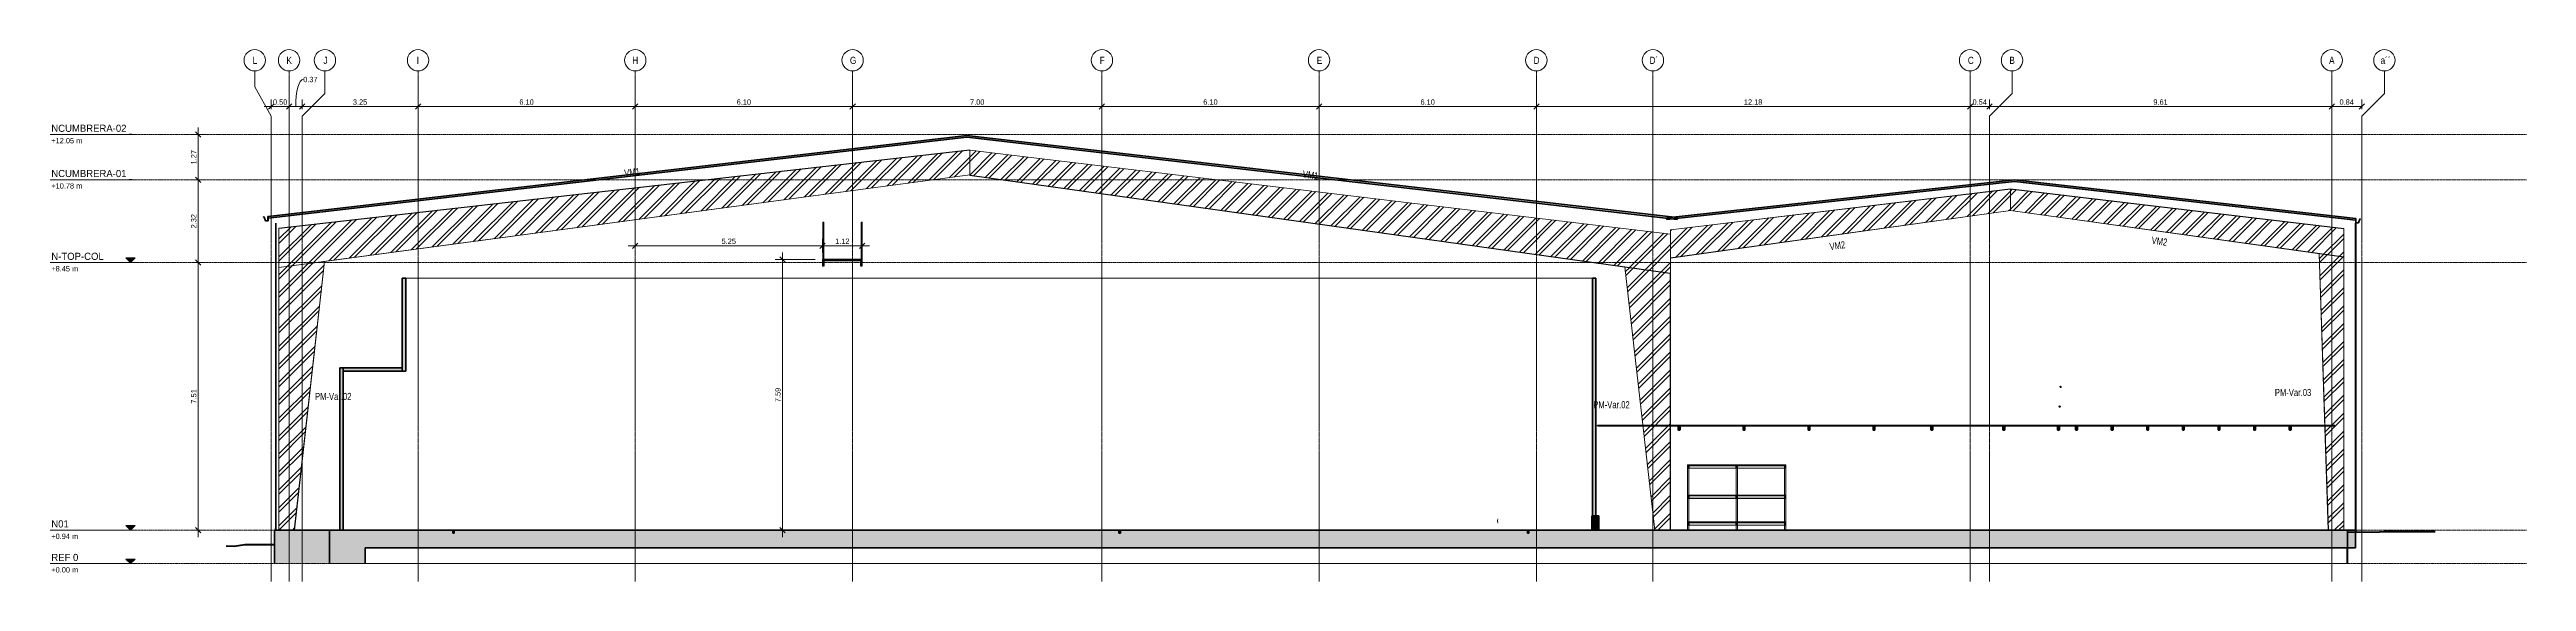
# Model space of a CAD drawing. Header units: centimetres. Extents: x -6747 to 14796, y -285 to 1548.
# Drawn here: x 6727 to 13682, y -50 to 1443 of the extents above; entities that cross this region are included whole.
import ezdxf

# ---------------------------------------------------------------- set-up
doc = ezdxf.new("R2010")
doc.units = ezdxf.units.CM
doc.linetypes.add('Centre', pattern=[3.175, 0.635, -0.475, 1.59, -0.475])
doc.linetypes.add('Grid Line', pattern=[2.2225, 1.27, -0.3175, 0.3175, -0.3175])
for name, color, linetype, lineweight in [('A-ANNO-DIMS', 7, 'Continuous', 9), ('A-ANNO-DIMS-100', 7, 'Continuous', 9), ('A-CLNG', 7, 'Continuous', 9), ('A-FLOR', 7, 'Continuous', 9), ('A-FLOR-HRAL', 7, 'Continuous', 9), ('A-FLOR-LEVL', 7, 'Continuous', 9), ('A-FLOR-PATT', 7, 'Continuous', 35), ('A-GENM', 7, 'Continuous', 9), ('A-ROOF', 7, 'Continuous', 9), ('A-ROOF-MCUT', 7, 'Continuous', 35), ('A-ROOF-PATT', 7, 'Continuous', 35), ('A-WALL', 7, 'Continuous', 9), ('A-WALL-PATT', 7, 'Continuous', 35), ('C-BLDG-PADS', 7, 'Continuous', 9), ('C-TOPO', 7, 'Continuous', 9), ('I-WALL', 7, 'Continuous', 9), ('Q-SPCQ', 7, 'Continuous', 9), ('S-BEAM', 7, 'Continuous', 9), ('S-BEAM-IDEN', 7, 'Continuous', 18), ('S-COLS', 7, 'Continuous', 9), ('S-COLS-IDEN', 7, 'Continuous', 9), ('S-GRID', 7, 'Continuous', 9), ('S-GRID-IDEN', 7, 'Continuous', 9)]:
    doc.layers.add(name, color=color, linetype=linetype, lineweight=lineweight)
doc.styles.add('Century Gothic', font='GOTHIC.TTF', dxfattribs={"height": 20})
doc.styles.add('Century Gothic_1', font='GOTHIC.TTF', dxfattribs={"height": 15})
doc.styles.add('Century Gothic_2', font='GOTHIC.TTF', dxfattribs={"width": 0.8, "height": 20})
doc.styles.add('Saira Condensed', font='SairaCondensed-Regular.ttf', dxfattribs={"height": 20})
doc.dimstyles.new('FCA_N_Cotas_E100', dxfattribs={"dimscale": 30.48, "dimtxt": 15.662524, "dimasz": 0.492126, "dimexe": 0.656168, "dimexo": 0.656168, "dimgap": 0.032808, "dimtad": 1, "dimlfac": 0.01, "dimrnd": 0.01, "dimzin": 0, "dimdsep": 46, "dimtxsty": 'Century Gothic_1', "dimblk1": 'OBLIQUE', "dimblk2": 'OBLIQUE', "dimsah": 1, "dimcen": 0.09, "dimdle": 0.656168, "dimadec": 3, "dimazin": 2, "dimtfac": 1, "dimtdec": 4, "dimtix": 1, "dimtmove": 0, "dimatfit": 3, "dimfxl": 1, "dimtvp": 1, "dimtolj": 1, "dimtzin": 0, "dimarcsym": 2})
doc.dimstyles.new('FCA_N_Cotas_E100_1', dxfattribs={"dimscale": 30.48, "dimtxt": 15.662524, "dimasz": 0.492126, "dimexe": 0.656168, "dimexo": 0.656168, "dimgap": 0.032808, "dimtad": 1, "dimlfac": 0.01, "dimrnd": 0.01, "dimzin": 0, "dimdsep": 46, "dimtxsty": 'Century Gothic_1', "dimblk1": 'OBLIQUE', "dimblk2": 'OBLIQUE', "dimsah": 1, "dimcen": 0.09, "dimdle": 0.656168, "dimadec": 3, "dimazin": 2, "dimtfac": 1, "dimtdec": 4, "dimtix": 1, "dimtmove": 1, "dimatfit": 3, "dimfxl": 1, "dimtvp": 1, "dimtolj": 1, "dimtzin": 0, "dimarcsym": 2})
pattern_1 = [(45, (0, 0), (-25.1447, 25.1447), []), (45, (0, 38.1), (-25.1447, 25.1447), [])]
pattern_2 = [(45, (13450.334, 0), (-25.14472, 25.14472), []), (45, (13450.334, 38.1), (-25.14472, 25.14472), [])]

msp = doc.modelspace()

# ---------------------------------------------------------------- texts
at = {"layer": 'S-BEAM-IDEN', "lineweight": 9, "char_height": 20, "width": 60.2869, "attachment_point": 1, "style": 'Century Gothic_2'}
for s, insert, rotation in [('VM1', (8339.668, 1105.741), 7.6327235), ('VM1', (10247.305, 1103.642), 352.0358662), ('VM2', (11723.69, 899.349), 7.9641338), ('VM2', (12630.791, 917.721), 352.0358662)]:
    msp.add_mtext(s, dxfattribs=dict(at, insert=insert, rotation=rotation))
at = {"layer": 'S-COLS-IDEN', "char_height": 20, "width": 134.6835, "attachment_point": 1, "style": 'Century Gothic_2'}
for s, insert in [('PM-Var.03', (12975.152, 490.382)), ('PM-Var.02', (7472.612, 479.226)), ('PM-Var.02', (11061.435, 455.982))]:
    msp.add_mtext(s, dxfattribs=dict(at, insert=insert))
at = {"layer": 'S-GRID-IDEN', "color": 253, "true_color": 0xaaaaaa, "char_height": 20, "attachment_point": 1, "style": 'Saira Condensed'}
for s, insert, width in [('L', (7297.394, 1422.558), 13.62869), ('K', (7392.316, 1422.558), 17.63712), ('J', (7496.322, 1422.558), 8.81856), ('I', (7758.172, 1422.558), 8.01687), ('H', (8363.572, 1422.558), 19.2405), ('G', (8974.502, 1422.558), 17.63712), ('F', (9675.802, 1422.558), 14.43037), ('E', (10285.098, 1422.558), 15.23206), ('D', (10894.098, 1422.558), 17.63712), ('D´', (11219.385, 1422.558), 22.44725), ('C', (12113.288, 1422.558), 14.43037), ('B', (12229.943, 1422.558), 17.63712), ('A', (13127.425, 1422.558), 17.63712), ('a´´', (13272.153, 1422.558), 24.85231)]:
    msp.add_mtext(s, dxfattribs=dict(at, insert=insert, width=width))

# ---------------------------------------------------------------- blocks, each defined once
blk = doc.blocks.new('HSS Rectangular - 50 x 120-1656294-Elevación Eje 16')
at = {"layer": 'S-BEAM', "true_color": 0xcccccc}
h = blk.add_hatch(dxfattribs=at)
h.set_pattern_fill('FP_3', color=254, style=0, pattern_type=2)
h.set_pattern_definition(pattern_1)
h.paths.add_polyline_path([(-1234.4, 374.9), (-1234, 375), (-1233.7, 375.2), (-1233.5, 375.6), (-1233.5, 375.8), (-1233.6, 386.3), (-1233.8, 386.7), (-1234.2, 386.8), (-1234.4, 386.9), (-1237.9, 386.8), (-1238.3, 386.5), (-1238.4, 386.1), (-1238.5, 385.9), (-1238.4, 375.4), (-1238.1, 375.1), (-1237.7, 374.9), (-1237.5, 374.9), (-1236.1, 374.9)])
h.paths.add_polyline_path([(-1237, 375.4), (-1237.4, 375.5), (-1237.8, 375.7), (-1237.9, 376.1), (-1238, 376.3), (-1237.9, 385.8), (-1237.6, 386.2), (-1237.2, 386.3), (-1236.1, 386.4), (-1234.5, 386.3), (-1234.2, 386), (-1234, 385.6), (-1234, 385.4), (-1234.1, 375.9), (-1234.3, 375.6), (-1234.7, 375.4), (-1234.9, 375.4), (-1236.1, 375.4)])
at = {"layer": 'S-BEAM', "color": 254, "true_color": 0xcccccc}
for p, q in [((-1239.6, 374.9), (-1237.5, 374.9)), ((-1237.5, 386.9), (-1239.1, 386.9))]:
    blk.add_line(p, q, dxfattribs=at)
at = {"layer": 'S-BEAM', "color": 254, "lineweight": 35, "true_color": 0xcccccc}
for p, q in [((-1238.4, 386.1), (-1238.5, 385.9)), ((-1238.5, 385.9), (-1238.5, 375.8)), ((-1238.5, 375.8), (-1238.4, 375.6)), ((-1238.4, 386.3), (-1238.4, 386.1)), ((-1238.4, 375.6), (-1238.4, 375.4)), ((-1237.9, 386.8), (-1238.1, 386.7)), ((-1238.1, 375.1), (-1237.9, 375)), ((-1238, 376.3), (-1238, 385.4)), ((-1234.4, 386.9), (-1237.5, 386.9)), ((-1237.5, 374.9), (-1234.4, 374.9)), ((-1237, 386.4), (-1234.9, 386.4)), ((-1234.9, 375.4), (-1237, 375.4)), ((-1234, 385.4), (-1234, 376.3)), ((-1233.5, 375.8), (-1233.5, 385.9))]:
    blk.add_line(p, q, dxfattribs=at)
at = {"layer": 'S-BEAM', "color": 254, "lineweight": 35, "true_color": 0xcccccc, "flags": 128}
for points in [[(-1238.1, 386.7), (-1238.3, 386.5), (-1238.4, 386.3)], [(-1238.4, 375.4), (-1238.3, 375.2), (-1238.1, 375.1)], [(-1238, 385.4), (-1237.9, 385.6), (-1237.9, 385.8), (-1237.8, 386), (-1237.6, 386.2), (-1237.4, 386.3), (-1237.2, 386.3), (-1237, 386.4)], [(-1237, 375.4), (-1237.2, 375.4), (-1237.4, 375.5), (-1237.6, 375.6), (-1237.8, 375.7), (-1237.9, 375.9), (-1237.9, 376.1), (-1238, 376.3)], [(-1237.5, 386.9), (-1237.7, 386.8), (-1237.9, 386.8)], [(-1237.9, 375), (-1237.7, 374.9), (-1237.5, 374.9)], [(-1234.9, 386.4), (-1234.7, 386.3), (-1234.5, 386.3), (-1234.3, 386.2), (-1234.2, 386), (-1234.1, 385.8), (-1234, 385.6), (-1234, 385.4)], [(-1234, 376.3), (-1234, 376.1), (-1234.1, 375.9), (-1234.2, 375.7), (-1234.3, 375.6), (-1234.5, 375.5), (-1234.7, 375.4), (-1234.9, 375.4)], [(-1233.5, 385.9), (-1233.5, 386.1), (-1233.6, 386.3), (-1233.7, 386.5), (-1233.8, 386.7), (-1234, 386.8), (-1234.2, 386.8), (-1234.4, 386.9)], [(-1234.4, 374.9), (-1234.2, 374.9), (-1234, 375), (-1233.8, 375.1), (-1233.7, 375.2), (-1233.6, 375.4), (-1233.5, 375.6), (-1233.5, 375.8)]]:
    blk.add_lwpolyline(points, dxfattribs=at)
blk = doc.blocks.new('HSS Rectangular - 50 x 120-1656366-Elevación Eje 16')
at = {"layer": 'S-BEAM', "true_color": 0xcccccc}
h = blk.add_hatch(dxfattribs=at)
h.set_pattern_fill('FP_3', color=254, style=0, pattern_type=2)
h.set_pattern_definition(pattern_1)
h.paths.add_polyline_path([(-1084.3, 374.9), (-1080.8, 375), (-1080.4, 375.2), (-1080.2, 375.6), (-1080.2, 375.8), (-1080.3, 386.3), (-1080.6, 386.7), (-1081, 386.8), (-1081.2, 386.9), (-1084.7, 386.8), (-1085, 386.5), (-1085.2, 386.1), (-1085.2, 385.9), (-1085.1, 375.4), (-1084.9, 375.1), (-1084.5, 374.9)])
h.paths.add_polyline_path([(-1083.8, 375.4), (-1084.2, 375.5), (-1084.5, 375.7), (-1084.7, 376.1), (-1084.7, 376.3), (-1084.6, 385.8), (-1084.4, 386.2), (-1084, 386.3), (-1083.8, 386.4), (-1081.3, 386.3), (-1080.9, 386), (-1080.7, 385.6), (-1080.7, 385.4), (-1080.8, 375.9), (-1081.1, 375.6), (-1081.5, 375.4), (-1081.7, 375.4)])
at = {"layer": 'S-BEAM', "color": 254, "true_color": 0xcccccc}
for p, q in [((-1086.3, 374.9), (-1084.3, 374.9)), ((-1084.3, 386.9), (-1085.8, 386.9))]:
    blk.add_line(p, q, dxfattribs=at)
at = {"layer": 'S-BEAM', "color": 254, "lineweight": 35, "true_color": 0xcccccc}
for p, q in [((-1085.1, 386.3), (-1085.2, 386.1)), ((-1085.2, 386.1), (-1085.2, 385.9)), ((-1085.2, 385.9), (-1085.2, 375.8)), ((-1085.2, 375.8), (-1085.2, 375.6)), ((-1085.2, 375.6), (-1085.1, 375.4)), ((-1084.7, 386.8), (-1084.9, 386.7)), ((-1084.9, 375.1), (-1084.7, 375)), ((-1084.7, 376.3), (-1084.7, 385.4)), ((-1081.2, 386.9), (-1084.3, 386.9)), ((-1084.3, 374.9), (-1081.2, 374.9)), ((-1083.8, 386.4), (-1081.7, 386.4)), ((-1081.7, 375.4), (-1083.8, 375.4)), ((-1080.7, 385.4), (-1080.7, 376.3)), ((-1080.2, 375.8), (-1080.2, 385.9))]:
    blk.add_line(p, q, dxfattribs=at)
at = {"layer": 'S-BEAM', "color": 254, "lineweight": 35, "true_color": 0xcccccc, "flags": 128}
for points in [[(-1084.9, 386.7), (-1085, 386.5), (-1085.1, 386.3)], [(-1085.1, 375.4), (-1085, 375.2), (-1084.9, 375.1)], [(-1084.3, 386.9), (-1084.5, 386.8), (-1084.7, 386.8)], [(-1084.7, 385.4), (-1084.7, 385.6), (-1084.6, 385.8), (-1084.5, 386), (-1084.4, 386.2), (-1084.2, 386.3), (-1084, 386.3), (-1083.8, 386.4)], [(-1083.8, 375.4), (-1084, 375.4), (-1084.2, 375.5), (-1084.4, 375.6), (-1084.5, 375.7), (-1084.6, 375.9), (-1084.7, 376.1), (-1084.7, 376.3)], [(-1084.7, 375), (-1084.5, 374.9), (-1084.3, 374.9)], [(-1081.7, 386.4), (-1081.5, 386.3), (-1081.3, 386.3), (-1081.1, 386.2), (-1080.9, 386), (-1080.8, 385.8), (-1080.7, 385.6), (-1080.7, 385.4)], [(-1080.7, 376.3), (-1080.7, 376.1), (-1080.8, 375.9), (-1080.9, 375.7), (-1081.1, 375.6), (-1081.3, 375.5), (-1081.5, 375.4), (-1081.7, 375.4)], [(-1080.2, 385.9), (-1080.2, 386.1), (-1080.3, 386.3), (-1080.4, 386.5), (-1080.6, 386.7), (-1080.8, 386.8), (-1081, 386.8), (-1081.2, 386.9)], [(-1081.2, 374.9), (-1081, 374.9), (-1080.8, 375), (-1080.6, 375.1), (-1080.4, 375.2), (-1080.3, 375.4), (-1080.2, 375.6), (-1080.2, 375.8)]]:
    blk.add_lwpolyline(points, dxfattribs=at)
blk = doc.blocks.new('HSS Rectangular - 50 x 120-1656454-Elevación Eje 16')
at = {"layer": 'S-BEAM', "color": 254, "lineweight": 35, "true_color": 0xcccccc}
for p, q in [((-1440.7, 385.9), (-1440.7, 375.8)), ((-1440.2, 376.3), (-1440.2, 385.4)), ((-1436.7, 386.9), (-1439.8, 386.9)), ((-1439.8, 374.9), (-1436.7, 374.9)), ((-1439.3, 386.4), (-1437.2, 386.4)), ((-1437.2, 375.4), (-1439.3, 375.4)), ((-1436.2, 385.4), (-1436.2, 376.3)), ((-1435.7, 375.8), (-1435.7, 385.9))]:
    blk.add_line(p, q, dxfattribs=at)
for centre, radius, start, end in [((-1439.8, 385.9), 0.95, 90, 180), ((-1439.8, 375.8), 0.95, 180, 270), ((-1439.3, 385.4), 0.952, 90, 180), ((-1439.3, 376.3), 0.952, 180, 270), ((-1437.2, 385.4), 0.953, 0, 90), ((-1437.2, 376.3), 0.953, 270, 0), ((-1436.7, 385.9), 0.95, 0, 90), ((-1436.7, 375.8), 0.95, 270, 0)]:
    blk.add_arc(centre, radius, start, end, dxfattribs=at)
blk = doc.blocks.new('HSS Rectangular - 50 x 120-1656544-Elevación Eje 16')
at = {"layer": 'S-BEAM', "color": 254, "true_color": 0xcccccc}
for p, q in [((-1604.3, 374.9), (-1602.3, 374.9)), ((-1602.3, 386.9), (-1603.8, 386.9))]:
    blk.add_line(p, q, dxfattribs=at)
at = {"layer": 'S-BEAM', "color": 254, "lineweight": 35, "true_color": 0xcccccc}
for p, q in [((-1603.1, 386.3), (-1603.2, 386.1)), ((-1603.2, 386.1), (-1603.2, 385.9)), ((-1603.2, 385.9), (-1603.2, 375.8)), ((-1603.2, 375.8), (-1603.2, 375.6)), ((-1603.2, 375.6), (-1603.1, 375.4)), ((-1602.7, 376.3), (-1602.7, 385.4)), ((-1599.2, 386.9), (-1602.3, 386.9)), ((-1602.3, 374.9), (-1599.2, 374.9)), ((-1601.8, 386.4), (-1599.7, 386.4)), ((-1599.7, 375.4), (-1601.8, 375.4)), ((-1598.7, 385.4), (-1598.7, 376.3)), ((-1598.2, 375.8), (-1598.2, 385.9))]:
    blk.add_line(p, q, dxfattribs=at)
at = {"layer": 'S-BEAM', "color": 254, "lineweight": 35, "true_color": 0xcccccc, "flags": 128}
for points in [[(-1602.3, 386.9), (-1602.5, 386.8), (-1602.7, 386.8), (-1602.9, 386.7), (-1603, 386.5), (-1603.1, 386.3)], [(-1603.1, 375.4), (-1603, 375.2), (-1602.9, 375.1), (-1602.7, 375), (-1602.5, 374.9), (-1602.3, 374.9)], [(-1602.7, 385.4), (-1602.7, 385.6), (-1602.6, 385.8), (-1602.5, 386), (-1602.4, 386.2), (-1602.2, 386.3), (-1602, 386.3), (-1601.8, 386.4)], [(-1601.8, 375.4), (-1602, 375.4), (-1602.2, 375.5), (-1602.4, 375.6), (-1602.5, 375.7), (-1602.6, 375.9), (-1602.7, 376.1), (-1602.7, 376.3)], [(-1599.7, 386.4), (-1599.4, 386.3), (-1599.2, 386.3), (-1599.1, 386.2), (-1598.9, 386), (-1598.8, 385.8), (-1598.7, 385.6), (-1598.7, 385.4)], [(-1598.7, 376.3), (-1598.7, 376.1), (-1598.8, 375.9), (-1598.9, 375.7), (-1599.1, 375.6), (-1599.2, 375.5), (-1599.4, 375.4), (-1599.7, 375.4)], [(-1598.2, 385.9), (-1598.2, 386.1), (-1598.3, 386.3), (-1598.4, 386.5), (-1598.6, 386.7), (-1598.7, 386.8), (-1598.9, 386.8), (-1599.2, 386.9)], [(-1599.2, 374.9), (-1598.9, 374.9), (-1598.7, 375), (-1598.6, 375.1), (-1598.4, 375.2), (-1598.3, 375.4), (-1598.2, 375.6), (-1598.2, 375.8)]]:
    blk.add_lwpolyline(points, dxfattribs=at)
blk = doc.blocks.new('HSS Rectangular - 50 x 120-1656615-Elevación Eje 16')
at = {"layer": 'S-BEAM', "true_color": 0xcccccc}
h = blk.add_hatch(dxfattribs=at)
h.set_pattern_fill('FP_3', color=254, style=0, pattern_type=2)
h.set_pattern_definition(pattern_1)
h.paths.add_polyline_path([(-1784.6, 374.9), (-1781.1, 375), (-1780.8, 375.2), (-1780.6, 375.6), (-1780.6, 375.8), (-1780.7, 386.3), (-1780.9, 386.7), (-1781.3, 386.8), (-1781.5, 386.9), (-1785, 386.8), (-1785.4, 386.5), (-1785.5, 386.1), (-1785.6, 385.9), (-1785.5, 375.4), (-1785.2, 375.1), (-1784.8, 374.9)])
h.paths.add_polyline_path([(-1782, 375.4), (-1784.5, 375.5), (-1784.9, 375.7), (-1785, 376.1), (-1785.1, 376.3), (-1785, 385.8), (-1784.7, 386.2), (-1784.3, 386.3), (-1784.1, 386.4), (-1781.6, 386.3), (-1781.3, 386), (-1781.1, 385.6), (-1781.1, 385.4), (-1781.2, 375.9), (-1781.4, 375.6), (-1781.8, 375.4)])
at = {"layer": 'S-BEAM', "color": 254, "true_color": 0xcccccc}
for p, q in [((-1786.7, 374.9), (-1784.6, 374.9)), ((-1784.6, 386.9), (-1786.2, 386.9))]:
    blk.add_line(p, q, dxfattribs=at)
at = {"layer": 'S-BEAM', "color": 254, "lineweight": 35, "true_color": 0xcccccc}
for p, q in [((-1785.6, 385.9), (-1785.6, 375.8)), ((-1785, 386.8), (-1785.2, 386.7)), ((-1785.2, 375.1), (-1785, 375)), ((-1785.1, 376.3), (-1785.1, 385.4)), ((-1781.5, 386.9), (-1784.6, 386.9)), ((-1784.6, 374.9), (-1781.5, 374.9)), ((-1784.1, 386.4), (-1782, 386.4)), ((-1782, 375.4), (-1784.1, 375.4)), ((-1781.1, 385.4), (-1781.1, 376.3)), ((-1780.6, 375.8), (-1780.6, 385.9))]:
    blk.add_line(p, q, dxfattribs=at)
at = {"layer": 'S-BEAM', "color": 254, "lineweight": 35, "true_color": 0xcccccc, "flags": 128}
for points in [[(-1785.2, 386.7), (-1785.4, 386.5), (-1785.5, 386.3), (-1785.5, 386.1), (-1785.6, 385.9)], [(-1785.6, 375.8), (-1785.5, 375.6), (-1785.5, 375.4), (-1785.4, 375.2), (-1785.2, 375.1)], [(-1785.1, 385.4), (-1785, 385.6), (-1785, 385.8), (-1784.9, 386), (-1784.7, 386.2), (-1784.5, 386.3), (-1784.3, 386.3), (-1784.1, 386.4)], [(-1784.1, 375.4), (-1784.3, 375.4), (-1784.5, 375.5), (-1784.7, 375.6), (-1784.9, 375.7), (-1785, 375.9), (-1785, 376.1), (-1785.1, 376.3)], [(-1784.6, 386.9), (-1784.8, 386.8), (-1785, 386.8)], [(-1785, 375), (-1784.8, 374.9), (-1784.6, 374.9)], [(-1782, 386.4), (-1781.8, 386.3), (-1781.6, 386.3), (-1781.4, 386.2), (-1781.3, 386), (-1781.2, 385.8), (-1781.1, 385.6), (-1781.1, 385.4)], [(-1781.1, 376.3), (-1781.1, 376.1), (-1781.2, 375.9), (-1781.3, 375.7), (-1781.4, 375.6), (-1781.6, 375.5), (-1781.8, 375.4), (-1782, 375.4)], [(-1780.6, 385.9), (-1780.6, 386.1), (-1780.7, 386.3), (-1780.8, 386.5), (-1780.9, 386.7), (-1781.1, 386.8), (-1781.3, 386.8), (-1781.5, 386.9)], [(-1781.5, 374.9), (-1781.3, 374.9), (-1781.1, 375), (-1780.9, 375.1), (-1780.8, 375.2), (-1780.7, 375.4), (-1780.6, 375.6), (-1780.6, 375.8)]]:
    blk.add_lwpolyline(points, dxfattribs=at)
blk = doc.blocks.new('HSS Rectangular - 50 x 120-V1-Elevación Eje 16')
at = {"layer": 'S-BEAM', "true_color": 0xcccccc}
h = blk.add_hatch(dxfattribs=at)
h.set_pattern_fill('FP_3', color=254, style=0, pattern_type=2)
h.set_pattern_definition(pattern_1)
h.paths.add_polyline_path([(-1967, 374.9), (-1963.5, 375), (-1963.1, 375.2), (-1963, 375.6), (-1962.9, 375.8), (-1963, 386.3), (-1963.3, 386.7), (-1963.7, 386.8), (-1963.9, 386.9), (-1967.4, 386.8), (-1967.7, 386.5), (-1967.9, 386.1), (-1967.9, 385.9), (-1967.8, 375.4), (-1967.6, 375.1), (-1967.2, 374.9)])
h.paths.add_polyline_path([(-1966.5, 375.4), (-1966.9, 375.5), (-1967.2, 375.7), (-1967.4, 376.1), (-1967.4, 376.3), (-1967.3, 385.8), (-1967.1, 386.2), (-1966.7, 386.3), (-1966.5, 386.4), (-1964, 386.3), (-1963.6, 386), (-1963.5, 385.6), (-1963.4, 385.4), (-1963.5, 375.9), (-1963.8, 375.6), (-1964.2, 375.4), (-1964.4, 375.4)])
at = {"layer": 'S-BEAM', "color": 254, "true_color": 0xcccccc}
for p, q in [((-1969.1, 374.9), (-1967, 374.9)), ((-1967, 386.9), (-1968.5, 386.9))]:
    blk.add_line(p, q, dxfattribs=at)
at = {"layer": 'S-BEAM', "color": 254, "lineweight": 35, "true_color": 0xcccccc}
for p, q in [((-1967.8, 386.3), (-1967.9, 386.1)), ((-1967.9, 386.1), (-1967.9, 385.9)), ((-1967.9, 385.9), (-1967.9, 375.8)), ((-1967.9, 375.8), (-1967.9, 375.6)), ((-1967.9, 375.6), (-1967.8, 375.4)), ((-1967.7, 386.5), (-1967.8, 386.3)), ((-1967.8, 375.4), (-1967.7, 375.2)), ((-1967.6, 386.7), (-1967.7, 386.5)), ((-1967.7, 375.2), (-1967.6, 375.1)), ((-1967.4, 386.8), (-1967.6, 386.7)), ((-1967.6, 375.1), (-1967.4, 375)), ((-1967.4, 376.3), (-1967.4, 385.4)), ((-1963.9, 386.9), (-1967, 386.9)), ((-1967, 374.9), (-1963.9, 374.9)), ((-1966.5, 386.4), (-1964.4, 386.4)), ((-1964.4, 375.4), (-1966.5, 375.4)), ((-1963.4, 385.4), (-1963.4, 376.3)), ((-1962.9, 375.8), (-1962.9, 385.9))]:
    blk.add_line(p, q, dxfattribs=at)
at = {"layer": 'S-BEAM', "color": 254, "lineweight": 35, "true_color": 0xcccccc, "flags": 128}
for points in [[(-1967, 386.9), (-1967.2, 386.8), (-1967.4, 386.8)], [(-1967.4, 385.4), (-1967.4, 385.6), (-1967.3, 385.8), (-1967.2, 386), (-1967.1, 386.2), (-1966.9, 386.3), (-1966.7, 386.3), (-1966.5, 386.4)], [(-1966.5, 375.4), (-1966.7, 375.4), (-1966.9, 375.5), (-1967.1, 375.6), (-1967.2, 375.7), (-1967.3, 375.9), (-1967.4, 376.1), (-1967.4, 376.3)], [(-1967.4, 375), (-1967.2, 374.9), (-1967, 374.9)], [(-1964.4, 386.4), (-1964.2, 386.3), (-1964, 386.3), (-1963.8, 386.2), (-1963.6, 386), (-1963.5, 385.8), (-1963.5, 385.6), (-1963.4, 385.4)], [(-1963.4, 376.3), (-1963.5, 376.1), (-1963.5, 375.9), (-1963.6, 375.7), (-1963.8, 375.6), (-1964, 375.5), (-1964.2, 375.4), (-1964.4, 375.4)], [(-1962.9, 385.9), (-1963, 386.1), (-1963, 386.3), (-1963.1, 386.5), (-1963.3, 386.7), (-1963.5, 386.8), (-1963.7, 386.8), (-1963.9, 386.9)], [(-1963.9, 374.9), (-1963.7, 374.9), (-1963.5, 375), (-1963.3, 375.1), (-1963.1, 375.2), (-1963, 375.4), (-1963, 375.6), (-1962.9, 375.8)]]:
    blk.add_lwpolyline(points, dxfattribs=at)
blk = doc.blocks.new('HSS Rectangular - 50 x 120-V2-Elevación Eje 16')
at = {"layer": 'S-BEAM', "color": 254, "true_color": 0xcccccc}
for p, q in [((-2151.4, 374.9), (-2149.3, 374.9)), ((-2149.3, 386.9), (-2150.9, 386.9))]:
    blk.add_line(p, q, dxfattribs=at)
at = {"layer": 'S-BEAM', "color": 254, "lineweight": 35, "true_color": 0xcccccc}
for p, q in [((-2150.2, 386.3), (-2150.3, 386.1)), ((-2150.3, 386.1), (-2150.3, 385.9)), ((-2150.3, 385.9), (-2150.3, 375.8)), ((-2150.3, 375.8), (-2150.3, 375.6)), ((-2150.3, 375.6), (-2150.2, 375.4)), ((-2149.8, 386.8), (-2149.9, 386.7)), ((-2149.9, 375.1), (-2149.8, 375)), ((-2149.8, 376.3), (-2149.8, 385.4)), ((-2146.2, 386.9), (-2149.3, 386.9)), ((-2149.3, 374.9), (-2146.2, 374.9)), ((-2148.8, 386.4), (-2146.7, 386.4)), ((-2146.7, 375.4), (-2148.8, 375.4)), ((-2145.8, 385.4), (-2145.8, 376.3)), ((-2145.3, 375.8), (-2145.3, 385.9))]:
    blk.add_line(p, q, dxfattribs=at)
at = {"layer": 'S-BEAM', "color": 254, "lineweight": 35, "true_color": 0xcccccc, "flags": 128}
for points in [[(-2149.9, 386.7), (-2150.1, 386.5), (-2150.2, 386.3)], [(-2150.2, 375.4), (-2150.1, 375.2), (-2149.9, 375.1)], [(-2149.3, 386.9), (-2149.6, 386.8), (-2149.8, 386.8)], [(-2149.8, 385.4), (-2149.8, 385.6), (-2149.7, 385.8), (-2149.6, 386), (-2149.4, 386.2), (-2149.3, 386.3), (-2149.1, 386.3), (-2148.8, 386.4)], [(-2148.8, 375.4), (-2149.1, 375.4), (-2149.3, 375.5), (-2149.4, 375.6), (-2149.6, 375.7), (-2149.7, 375.9), (-2149.8, 376.1), (-2149.8, 376.3)], [(-2149.8, 375), (-2149.6, 374.9), (-2149.3, 374.9)], [(-2146.7, 386.4), (-2146.5, 386.3), (-2146.3, 386.3), (-2146.2, 386.2), (-2146, 386), (-2145.9, 385.8), (-2145.8, 385.6), (-2145.8, 385.4)], [(-2145.8, 376.3), (-2145.8, 376.1), (-2145.9, 375.9), (-2146, 375.7), (-2146.2, 375.6), (-2146.3, 375.5), (-2146.5, 375.4), (-2146.7, 375.4)], [(-2145.3, 385.9), (-2145.3, 386.1), (-2145.4, 386.3), (-2145.5, 386.5), (-2145.6, 386.7), (-2145.8, 386.8), (-2146, 386.8), (-2146.2, 386.9)], [(-2146.2, 374.9), (-2146, 374.9), (-2145.8, 375), (-2145.6, 375.1), (-2145.5, 375.2), (-2145.4, 375.4), (-2145.3, 375.6), (-2145.3, 375.8)]]:
    blk.add_lwpolyline(points, dxfattribs=at)
blk = doc.blocks.new('RVR_Bolardo proteccion-05 - RVR_Bolardo proteccion-05-1752441-Elevación Eje 16')
at = {"layer": 'A-GENM', "color": 254, "true_color": 0xe5e5e5}
for p, q in [((-2675.1, 95), (-2669.3, 95)), ((-2669.3, 95), (-2668.6, 95)), ((-2669.3, 94), (-2669.3, 95)), ((-2656.3, 125), (-2656.7, 125)), ((-2656.7, 114.9), (-2656.3, 114.9))]:
    blk.add_line(p, q, dxfattribs=at)
for start_param, end_param in [(1.308997, 1.570796), (1.570796, 1.832596), (0.888238, 1.308997), (1.832596, 2.094395), (2.094395, 2.253354)]:
    blk.add_ellipse((-2656.3, 120), major_axis=(0, 5.02), ratio=0.322421, start_param=start_param, end_param=end_param, dxfattribs=at)
blk = doc.blocks.new('RVR-Rack Almacenamiento - Default-1745759-Elevación Eje 16')
at = {"layer": 'Q-SPCQ', "color": 254, "true_color": 0xdadada}
for p, q in [((-2124.1, 276.9), (-2122, 276.9)), ((-2124.1, 276.9), (-2124.1, 94)), ((-2122, 276.9), (-2119.8, 276.9)), ((-2122, 276.9), (-2122, 267.7)), ((-2119.8, 267.7), (-2122, 267.7)), ((-2120.1, 192.3), (-2120.1, 267.7)), ((-2119.8, 267.7), (-2119.8, 276.9)), ((-2119.8, 276.9), (-1988.3, 276.9)), ((-1988.3, 274.8), (-2119.8, 274.8)), ((-2119.8, 268), (-1988.3, 268)), ((-2119.8, 267.7), (-1988.3, 267.7)), ((-1988.3, 276.9), (-1986.1, 276.9)), ((-1988.3, 276.9), (-1988.3, 267.7)), ((-1986.1, 267.7), (-1988.3, 267.7)), ((-1988, 267.7), (-1988, 192.3)), ((-1986.1, 267.7), (-1986.1, 276.9)), ((-1986.1, 276.9), (-1986, 276.9)), ((-1984.1, 192.3), (-1984.1, 267.7)), ((-2122, 192.3), (-2119.8, 192.3)), ((-2122, 192.3), (-2122, 183.1)), ((-2119.8, 183.1), (-2122, 183.1)), ((-2120.1, 116.9), (-2120.1, 183.1)), ((-2119.8, 183.1), (-2119.8, 192.3)), ((-2119.8, 192.3), (-1988.3, 192.3)), ((-1988.3, 190.2), (-2119.8, 190.2)), ((-2119.8, 183.4), (-1988.3, 183.4)), ((-2119.8, 183.1), (-1988.3, 183.1)), ((-1988.3, 192.3), (-1986.1, 192.3)), ((-1988.3, 192.3), (-1988.3, 183.1)), ((-1986.1, 183.1), (-1988.3, 183.1)), ((-1988, 183.1), (-1988, 116.9)), ((-1986.1, 183.1), (-1986.1, 192.3)), ((-1984.1, 116.9), (-1984.1, 183.1)), ((-2120.1, 94), (-2124.1, 94)), ((-2122, 116.9), (-2119.8, 116.9)), ((-2122, 116.9), (-2122, 107.7)), ((-2119.8, 107.7), (-2122, 107.7)), ((-2120.1, 94), (-2120.1, 107.7)), ((-2119.8, 107.7), (-2119.8, 116.9)), ((-2119.8, 116.9), (-1988.3, 116.9)), ((-1988.3, 114.8), (-2119.8, 114.8)), ((-2119.8, 108), (-1988.3, 108)), ((-2119.8, 107.7), (-1988.3, 107.7)), ((-1988.3, 116.9), (-1986.1, 116.9)), ((-1988.3, 116.9), (-1988.3, 107.7)), ((-1986.1, 107.7), (-1988.3, 107.7)), ((-1988, 107.7), (-1988, 94)), ((-1984.1, 94), (-1988, 94)), ((-1986.1, 107.7), (-1986.1, 116.9)), ((-1984.1, 94), (-1984.1, 107.7))]:
    blk.add_line(p, q, dxfattribs=at)
blk = doc.blocks.new('RVR-Rack Almacenamiento - Default-V3-Elevación Eje 16')
at = {"layer": 'Q-SPCQ', "color": 254, "true_color": 0xdadada}
for p, q in [((-1988, 267.7), (-1988, 192.3)), ((-1986.1, 276.9), (-1986, 276.9)), ((-1986, 276.9), (-1983.7, 276.9)), ((-1986, 276.9), (-1986, 267.7)), ((-1983.7, 267.7), (-1986, 267.7)), ((-1984.1, 192.3), (-1984.1, 267.7)), ((-1983.7, 267.7), (-1983.7, 276.9)), ((-1983.7, 276.9), (-1852.3, 276.9)), ((-1852.3, 274.8), (-1983.7, 274.8)), ((-1983.7, 268), (-1852.3, 268)), ((-1983.7, 267.7), (-1852.3, 267.7)), ((-1852.3, 276.9), (-1850.1, 276.9)), ((-1852.3, 276.9), (-1852.3, 267.7)), ((-1850.1, 267.7), (-1852.3, 267.7)), ((-1852, 267.7), (-1852, 192.3)), ((-1850.1, 267.7), (-1850.1, 276.9)), ((-1850.1, 276.9), (-1848, 276.9)), ((-1848, 94), (-1848, 276.9)), ((-1988, 183.1), (-1988, 116.9)), ((-1986, 192.3), (-1983.7, 192.3)), ((-1986, 192.3), (-1986, 183.1)), ((-1983.7, 183.1), (-1986, 183.1)), ((-1984.1, 116.9), (-1984.1, 183.1)), ((-1983.7, 183.1), (-1983.7, 192.3)), ((-1983.7, 192.3), (-1852.3, 192.3)), ((-1852.3, 190.2), (-1983.7, 190.2)), ((-1983.7, 183.4), (-1852.3, 183.4)), ((-1983.7, 183.1), (-1852.3, 183.1)), ((-1852.3, 192.3), (-1850.1, 192.3)), ((-1852.3, 192.3), (-1852.3, 183.1)), ((-1850.1, 183.1), (-1852.3, 183.1)), ((-1852, 183.1), (-1852, 116.9)), ((-1850.1, 183.1), (-1850.1, 192.3)), ((-1988, 107.7), (-1988, 94)), ((-1984.1, 94), (-1988, 94)), ((-1986, 116.9), (-1983.7, 116.9)), ((-1986, 116.9), (-1986, 107.7)), ((-1983.7, 107.7), (-1986, 107.7)), ((-1984.1, 94), (-1984.1, 107.7)), ((-1983.7, 107.7), (-1983.7, 116.9)), ((-1983.7, 116.9), (-1852.3, 116.9)), ((-1852.3, 114.8), (-1983.7, 114.8)), ((-1983.7, 108), (-1852.3, 108)), ((-1983.7, 107.7), (-1852.3, 107.7)), ((-1852.3, 116.9), (-1850.1, 116.9)), ((-1852.3, 116.9), (-1852.3, 107.7)), ((-1850.1, 107.7), (-1852.3, 107.7)), ((-1852, 107.7), (-1852, 94)), ((-1848, 94), (-1852, 94)), ((-1850.1, 107.7), (-1850.1, 116.9))]:
    blk.add_line(p, q, dxfattribs=at)
blk = doc.blocks.new('Railing - Railing-1966874-Elevación Eje 16')
at = {"layer": 'A-FLOR-HRAL', "color": 254, "true_color": 0xcccccc}
for centre, start, end in [((-1077, 495.9), 0, 180), ((-1077, 495.9), 180, 0), ((-1079.5, 440.9), 0, 180), ((-1079.5, 440.9), 180, 0)]:
    blk.add_arc(centre, 2, start, end, dxfattribs=at)
blk = doc.blocks.new('HSS Rectangular - 50 x 120-1968771-Elevación Eje 16')
at = {"layer": 'S-BEAM', "color": 254, "lineweight": 35, "true_color": 0xcccccc}
for p, q in [((-434.6, 385.9), (-434.6, 375.8)), ((-434.1, 376.3), (-434.1, 385.4)), ((-430.5, 386.9), (-433.6, 386.9)), ((-433.6, 374.9), (-430.5, 374.9)), ((-433.1, 386.4), (-431, 386.4)), ((-431, 375.4), (-433.1, 375.4)), ((-430.1, 385.4), (-430.1, 376.3)), ((-429.6, 375.8), (-429.6, 385.9))]:
    blk.add_line(p, q, dxfattribs=at)
for centre, radius, start, end in [((-433.6, 385.9), 0.95, 90, 180), ((-433.6, 375.8), 0.95, 180, 270), ((-433.1, 385.4), 0.953, 90, 180), ((-433.1, 376.3), 0.953, 180, 270), ((-431, 385.4), 0.953, 0, 90), ((-431, 376.3), 0.953, 270, 0), ((-430.5, 385.9), 0.95, 0, 90), ((-430.5, 375.8), 0.95, 270, 0)]:
    blk.add_arc(centre, radius, start, end, dxfattribs=at)
blk = doc.blocks.new('HSS Rectangular - 50 x 120-V4-Elevación Eje 16')
at = {"layer": 'S-BEAM', "color": 254, "lineweight": 35, "true_color": 0xcccccc}
for p, q in [((-534.6, 385.9), (-534.6, 375.8)), ((-534.1, 376.3), (-534.1, 385.4)), ((-530.5, 386.9), (-533.6, 386.9)), ((-533.6, 374.9), (-530.5, 374.9)), ((-533.1, 386.4), (-531, 386.4)), ((-531, 375.4), (-533.1, 375.4)), ((-530.1, 385.4), (-530.1, 376.3)), ((-529.6, 375.8), (-529.6, 385.9))]:
    blk.add_line(p, q, dxfattribs=at)
for centre, radius, start, end in [((-533.6, 385.9), 0.95, 90, 180), ((-533.6, 375.8), 0.95, 180, 270), ((-533.1, 385.4), 0.952, 90, 180), ((-533.1, 376.3), 0.952, 180, 270), ((-531, 385.4), 0.952, 0, 90), ((-531, 376.3), 0.953, 270, 0), ((-530.5, 385.9), 0.95, 0, 90), ((-530.5, 375.8), 0.95, 270, 0)]:
    blk.add_arc(centre, radius, start, end, dxfattribs=at)
blk = doc.blocks.new('HSS Rectangular - 50 x 120-V5-Elevación Eje 16')
at = {"layer": 'S-BEAM', "color": 254, "lineweight": 35, "true_color": 0xcccccc}
for p, q in [((-634.6, 385.9), (-634.6, 375.8)), ((-634.1, 376.3), (-634.1, 385.4)), ((-630.5, 386.9), (-633.6, 386.9)), ((-633.6, 374.9), (-630.5, 374.9)), ((-633.1, 386.4), (-631, 386.4)), ((-631, 375.4), (-633.1, 375.4)), ((-630.1, 385.4), (-630.1, 376.3)), ((-629.6, 375.8), (-629.6, 385.9))]:
    blk.add_line(p, q, dxfattribs=at)
for centre, radius, start, end in [((-633.6, 385.9), 0.95, 90, 180), ((-633.6, 375.8), 0.95, 180, 270), ((-633.1, 385.4), 0.952, 90, 180), ((-633.1, 376.3), 0.952, 180, 270), ((-631, 385.4), 0.952, 0, 90), ((-631, 376.3), 0.953, 270, 0), ((-630.5, 385.9), 0.95, 0, 90), ((-630.5, 375.8), 0.95, 270, 0)]:
    blk.add_arc(centre, radius, start, end, dxfattribs=at)
blk = doc.blocks.new('HSS Rectangular - 50 x 120-V6-Elevación Eje 16')
at = {"layer": 'S-BEAM', "color": 254, "lineweight": 35, "true_color": 0xcccccc}
for p, q in [((-734.6, 385.9), (-734.6, 375.8)), ((-734.1, 376.3), (-734.1, 385.4)), ((-730.5, 386.9), (-733.6, 386.9)), ((-733.6, 374.9), (-730.5, 374.9)), ((-733.1, 386.4), (-731, 386.4)), ((-731, 375.4), (-733.1, 375.4)), ((-730.1, 385.4), (-730.1, 376.3)), ((-729.6, 375.8), (-729.6, 385.9))]:
    blk.add_line(p, q, dxfattribs=at)
for centre, radius, start, end in [((-733.6, 385.9), 0.95, 90, 180), ((-733.6, 375.8), 0.95, 180, 270), ((-733.1, 385.4), 0.952, 90, 180), ((-733.1, 376.3), 0.953, 180, 270), ((-731, 385.4), 0.952, 0, 90), ((-731, 376.3), 0.953, 270, 0), ((-730.5, 385.9), 0.95, 0, 90), ((-730.5, 375.8), 0.95, 270, 0)]:
    blk.add_arc(centre, radius, start, end, dxfattribs=at)
blk = doc.blocks.new('HSS Rectangular - 50 x 120-V7-Elevación Eje 16')
at = {"layer": 'S-BEAM', "color": 254, "lineweight": 35, "true_color": 0xcccccc}
for p, q in [((-834.6, 385.9), (-834.6, 375.8)), ((-834.1, 376.3), (-834.1, 385.4)), ((-830.5, 386.9), (-833.6, 386.9)), ((-833.6, 374.9), (-830.5, 374.9)), ((-833.1, 386.4), (-831, 386.4)), ((-831, 375.4), (-833.1, 375.4)), ((-830.1, 385.4), (-830.1, 376.3)), ((-829.6, 375.8), (-829.6, 385.9))]:
    blk.add_line(p, q, dxfattribs=at)
for centre, radius, start, end in [((-833.6, 385.9), 0.95, 90, 180), ((-833.6, 375.8), 0.95, 180, 270), ((-833.1, 385.4), 0.952, 90, 180), ((-833.1, 376.3), 0.953, 180, 270), ((-831, 385.4), 0.952, 0, 90), ((-831, 376.3), 0.953, 270, 0), ((-830.5, 385.9), 0.95, 0, 90), ((-830.5, 375.8), 0.95, 270, 0)]:
    blk.add_arc(centre, radius, start, end, dxfattribs=at)
blk = doc.blocks.new('HSS Rectangular - 50 x 120-V8-Elevación Eje 16')
at = {"layer": 'S-BEAM', "color": 254, "lineweight": 35, "true_color": 0xcccccc}
for p, q in [((-934.6, 385.9), (-934.6, 375.8)), ((-934.1, 376.3), (-934.1, 385.4)), ((-930.5, 386.9), (-933.6, 386.9)), ((-933.6, 374.9), (-930.5, 374.9)), ((-933.1, 386.4), (-931, 386.4)), ((-931, 375.4), (-933.1, 375.4)), ((-930.1, 385.4), (-930.1, 376.3)), ((-929.6, 375.8), (-929.6, 385.9))]:
    blk.add_line(p, q, dxfattribs=at)
for centre, radius, start, end in [((-933.6, 385.9), 0.95, 90, 180), ((-933.6, 375.8), 0.95, 180, 270), ((-933.1, 385.4), 0.952, 90, 180), ((-933.1, 376.3), 0.952, 180, 270), ((-931, 385.4), 0.952, 0, 90), ((-931, 376.3), 0.953, 270, 0), ((-930.5, 385.9), 0.95, 0, 90), ((-930.5, 375.8), 0.95, 270, 0)]:
    blk.add_arc(centre, radius, start, end, dxfattribs=at)
blk = doc.blocks.new('HSS Rectangular - 50 x 120-V9-Elevación Eje 16')
at = {"layer": 'S-BEAM', "color": 254, "lineweight": 35, "true_color": 0xcccccc}
for p, q in [((-1034.6, 385.9), (-1034.6, 375.8)), ((-1034.1, 376.3), (-1034.1, 385.4)), ((-1030.5, 386.9), (-1033.6, 386.9)), ((-1033.6, 374.9), (-1030.5, 374.9)), ((-1033.1, 386.4), (-1031, 386.4)), ((-1031, 375.4), (-1033.1, 375.4)), ((-1030.1, 385.4), (-1030.1, 376.3)), ((-1029.6, 375.8), (-1029.6, 385.9))]:
    blk.add_line(p, q, dxfattribs=at)
for centre, radius, start, end in [((-1033.6, 385.9), 0.95, 90, 180), ((-1033.6, 375.8), 0.95, 180, 270), ((-1033.1, 385.4), 0.953, 90, 180), ((-1033.1, 376.3), 0.953, 180, 270), ((-1031, 385.4), 0.953, 0, 90), ((-1031, 376.3), 0.953, 270, 0), ((-1030.5, 385.9), 0.95, 0, 90), ((-1030.5, 375.8), 0.95, 270, 0)]:
    blk.add_arc(centre, radius, start, end, dxfattribs=at)
blk = doc.blocks.new('PQ_RVR_ARQ-01_ZZ_ZZ_MO_T_A_rvt-3-Elevación Eje 16')
at = {"layer": 'A-FLOR', "true_color": 0xeaeaea}
h = blk.add_hatch(color=254, dxfattribs=at)
h.paths.add_polyline_path([(-1672.2, 386.9), (-335.2, 386.9), (-335.2, 387.9), (-2171.9, 387.9), (-2171.9, 386.9), (-1769.2, 386.9)])
h.paths.add_polyline_path([(-2350.6, 386.9), (-2249.6, 386.9), (-2249.7, 387.9), (-2377.1, 387.9), (-2377.1, 386.9)])
at = {"layer": 'A-FLOR-PATT', "lineweight": 9, "true_color": 0xeaeaea}
blk.add_hatch(color=254, dxfattribs=at).paths.add_polyline_path([(-5839.5, 540), (-5733.2, 540), (-5733.2, 550), (-5898.8, 550), (-5898.8, 540)])
at = {"layer": 'A-ROOF-PATT', "lineweight": 9, "true_color": 0xeaeaea}
for points in [[(-2152.9, 966.1), (-2152.9, 971.2), (-4147.4, 1201.9), (-6109.6, 974.5), (-6109.6, 969.5), (-4147.4, 1196.9), (-2171.9, 968.3)], [(-247.9, 964), (-247.9, 969.1), (-1206.2, 1077.3), (-2182.3, 970.5), (-2182.3, 965.5), (-1206.2, 1072.3), (-281.8, 967.9)]]:
    blk.add_hatch(color=254, dxfattribs=at).paths.add_polyline_path(points)
at = {"layer": 'A-WALL-PATT', "lineweight": 9, "true_color": 0xeaeaea}
for points in [[(-6088.2, 99), (-6087.7, 99), (-6087.7, 955.5), (-6088.2, 955.5), (-6088.2, 640.7)], [(-248, 96.5), (-248, 955.5), (-248.5, 955.5), (-248.5, 96.5)], [(-5733.2, 540.1), (-5723.2, 540.1), (-5723.2, 801.5), (-5733.2, 801.5), (-5733.2, 640.7)], [(-2391.2, 134), (-2381.2, 134), (-2381.2, 801.5), (-2391.2, 801.5), (-2391.2, 320.2)], [(-5898.4, 94), (-5898.4, 549.9), (-5908.4, 549.9), (-5908.4, 94)], [(-6089.5, 94), (-6087, 94), (-6087, 99), (-6089.5, 99)], [(-2373.2, 94), (-2373.2, 134), (-2393.2, 134), (-2393.2, 94)], [(-248.5, 91.5), (-246.7, 91.5), (-246.7, 96.5), (-249.2, 96.5), (-249.2, 94), (-248.5, 94)]]:
    blk.add_hatch(color=254, dxfattribs=at).paths.add_polyline_path(points)
at = {"layer": 'A-WALL-PATT', "lineweight": 9, "true_color": 0xe5e5e5}
h = blk.add_hatch(dxfattribs=at)
h.set_pattern_fill('FP_11', color=254, style=0, pattern_type=2)
h.set_pattern_definition([(90, (-5733.062, 0), (-0.15954, 1e-17), [])])
edge = h.paths.add_edge_path()
edge.add_line((-5733.4, 550), (-5733.2, 550))
edge.add_line((-5733.2, 550), (-5733.2, 801.5))
edge.add_line((-5733.2, 801.5), (-5733.4, 801.5))
h = blk.add_hatch(dxfattribs=at)
h.set_pattern_fill('FP_12', color=254, style=0, pattern_type=2)
h.set_pattern_definition([(90, (-2391.204, 0), (-0.11088, 7e-18), [])])
edge = h.paths.add_edge_path()
edge.add_line((-2391.3, 134), (-2391.2, 134))
edge.add_line((-2391.2, 134), (-2391.3, 320.2))
at = {"layer": 'A-WALL-PATT', "lineweight": 9, "true_color": 0xf2f2f2}
h = blk.add_hatch(dxfattribs=at)
h.set_pattern_fill('FP_10', style=0, pattern_type=2)
h.set_pattern_definition([(90, (-248.462, 0), (-0.05687, 3e-18), [])])
edge = h.paths.add_edge_path()
edge.add_line((-248.5, 96.5), (-248.5, 96.5))
edge.add_line((-248.5, 96.5), (-248.5, 99.6))
at = {"layer": 'A-CLNG', "color": 254, "lineweight": 18, "true_color": 0xe5e5e5}
for q in [(-5723.2, 801.5), (-2391.4, 801.5)]:
    blk.add_line((-2391.3, 801.5), q, dxfattribs=at)
at = {"layer": 'A-FLOR', "color": 254, "lineweight": 35, "true_color": 0xcccccc}
for p, q in [((-5733.2, 550), (-5898.8, 550)), ((-5898.8, 550), (-5898.8, 540)), ((-5898.8, 540), (-5733.2, 540)), ((-5733.2, 540), (-5733.2, 550)), ((-307.1, 387.9), (-2377.1, 387.9)), ((-2377.1, 387.9), (-2377.1, 386.9)), ((-2377.1, 386.9), (-307.1, 386.9)), ((-307.1, 386.9), (-307.1, 387.9)), ((-5590.7, 94), (-5936.9, 94)), ((-5936.9, 94), (-5936.9, 44)), ((-5590.7, 85.1), (-5590.7, 94)), ((-5586.7, 85.1), (-5590.7, 85.1)), ((-3720.7, 94), (-5586.7, 94)), ((-5586.7, 94), (-5586.7, 85.1)), ((-3720.7, 85.1), (-3720.7, 94)), ((-3716.7, 85.1), (-3720.7, 85.1)), ((-2573.5, 94), (-3716.7, 94)), ((-3716.7, 94), (-3716.7, 85.1)), ((-2573.5, 85.1), (-2573.5, 94)), ((-2569.5, 85.1), (-2573.5, 85.1)), ((-270.8, 94), (-2569.5, 94)), ((-2569.5, 94), (-2569.5, 85.1)), ((-270.8, 44), (-270.8, 94)), ((-5836.9, 44), (-270.8, 44))]:
    blk.add_line(p, q, dxfattribs=at)
at = {"layer": 'A-FLOR', "color": 254, "true_color": 0xe5e5e5}
blk.add_line((-5898.8, 550), (-5898.8, 550), dxfattribs=at)
at = {"layer": 'A-ROOF', "color": 254, "lineweight": 35, "true_color": 0xcccccc}
for p, q in [((-4147.4, 1201.9), (-6109.6, 974.5)), ((-6109.6, 969.5), (-4147.4, 1196.9)), ((-2152.9, 971.2), (-4147.4, 1201.9)), ((-4147.4, 1196.9), (-2152.9, 966.1)), ((-1206.2, 1077.3), (-2182.3, 970.5)), ((-2182.3, 965.5), (-1206.2, 1072.3)), ((-247.9, 969.1), (-1206.2, 1077.3)), ((-1206.2, 1072.3), (-247.9, 964)), ((-6109.6, 974.5), (-6109.6, 969.5)), ((-2182.3, 970.5), (-2182.3, 965.5)), ((-2152.9, 966.1), (-2152.9, 971.2)), ((-247.9, 964), (-247.9, 969.1))]:
    blk.add_line(p, q, dxfattribs=at)
at = {"layer": 'A-ROOF-MCUT', "color": 254, "true_color": 0xcccccc}
for p, q in [((-6109.6, 974.5), (-6109.9, 974.5)), ((-6109.9, 974.5), (-6109.9, 962.4)), ((-6109.6, 962), (-6109.6, 974.5)), ((-6120.9, 973.3), (-6122.1, 973.3)), ((-6122.1, 973.3), (-6122.1, 972)), ((-6122.1, 972), (-6120.9, 972)), ((-6121.8, 972.3), (-6121.8, 972.9)), ((-6121.8, 972.9), (-6120.9, 972.9)), ((-6120.6, 972.3), (-6121.8, 972.3)), ((-6120.9, 972.9), (-6120.9, 973.3)), ((-6120.9, 972), (-6117, 962)), ((-6116.8, 962.4), (-6120.6, 972.3)), ((-6117, 962), (-6109.6, 962)), ((-6109.9, 962.4), (-6116.8, 962.4)), ((-247.5, 969.1), (-247.9, 969.1)), ((-247.9, 969.1), (-247.9, 956.6)), ((-247.9, 956.6), (-240.4, 956.6)), ((-247.5, 956.9), (-247.5, 969.1)), ((-240.7, 956.9), (-247.5, 956.9)), ((-236.9, 966.9), (-240.7, 956.9)), ((-240.4, 956.6), (-236.6, 966.5)), ((-235.7, 966.9), (-236.9, 966.9)), ((-235.4, 967.8), (-236.6, 967.8)), ((-236.6, 967.8), (-236.6, 967.5)), ((-236.6, 967.5), (-235.7, 967.5)), ((-236.6, 966.5), (-235.4, 966.5)), ((-235.7, 967.5), (-235.7, 966.9)), ((-235.4, 966.5), (-235.4, 967.8))]:
    blk.add_line(p, q, dxfattribs=at)
at = {"layer": 'A-WALL', "color": 254, "lineweight": 35, "true_color": 0xcccccc}
for p, q in [((-6087.7, 955.5), (-6088.2, 955.5)), ((-6088.2, 955.5), (-6088.2, 99)), ((-6087.7, 99), (-6087.7, 955.5)), ((-248, 955.5), (-248.5, 955.5)), ((-248.5, 955.5), (-248.5, 96.5)), ((-248, 96.5), (-248, 955.5)), ((-5936.9, 94), (-6091.2, 94)), ((-6091.2, 94), (-6091.2, -0.2)), ((-6088.2, 99), (-6087.7, 99)), ((-5936.9, -0.2), (-5936.9, 94)), ((-2373.2, 134), (-2393.2, 134)), ((-2393.2, 134), (-2393.2, 94)), ((-2393.2, 94), (-2373.2, 94)), ((-2373.2, 94), (-2373.2, 134)), ((-248.5, 96.5), (-248, 96.5)), ((-5936.9, 44), (-5936.9, -0.2)), ((-5836.9, -0.2), (-5836.9, 44))]:
    blk.add_line(p, q, dxfattribs=at)
at = {"layer": 'A-WALL', "color": 254, "true_color": 0xcccccc}
for p, q in [((-248.5, 955.5), (-248.5, 955.5)), ((-6087, 99), (-6089.5, 99)), ((-6089.5, 99), (-6089.5, 94)), ((-6089.5, 94), (-6087, 94)), ((-6087, 94), (-6087, 99)), ((-2393.2, 134), (-2393.3, 134)), ((-246.7, 96.5), (-249.2, 96.5)), ((-249.2, 96.5), (-249.2, 91.5)), ((-249.2, 91.5), (-246.7, 91.5)), ((-246.7, 91.5), (-246.7, 96.5))]:
    blk.add_line(p, q, dxfattribs=at)
at = {"layer": 'A-WALL', "color": 254, "lineweight": 18, "true_color": 0xcccccc}
for p, q in [((-249.3, 96.5), (-249.2, 96.5)), ((-249.3, 91.5), (-249.2, 91.5))]:
    blk.add_line(p, q, dxfattribs=at)
at = {"layer": 'C-BLDG-PADS', "color": 254, "lineweight": 18, "true_color": 0xdadada}
for p, q in [((-270.8, 0), (-5936.9, 0)), ((-5936.9, 0), (-5936.9, -0.2)), ((-270.8, -0.2), (-270.8, 0))]:
    blk.add_line(p, q, dxfattribs=at)
at = {"layer": 'C-TOPO', "color": 254, "lineweight": 70, "true_color": 0xdadada}
for p, q in [((-270.8, 88.7), (-181.8, 89.5)), ((-181.8, 89.5), (-168.6, 90.1)), ((-168.6, 90.1), (-125.4, 90.5)), ((-125.4, 90.5), (-24.7, 90.2)), ((-6204.8, 48.2), (-6227.1, 49.2)), ((-6174.5, 52.7), (-6204.8, 48.2)), ((-6091.2, 53), (-6174.5, 52.7)), ((-270.8, 0), (-270.8, 44))]:
    blk.add_line(p, q, dxfattribs=at)
at = {"layer": 'C-TOPO', "color": 254, "true_color": 0xdadada}
for p, q in [((-181.8, 89.5), (-270.8, 88.7)), ((-168.6, 90.1), (-181.8, 89.5)), ((-168.6, 90.1), (-125.4, 90.5)), ((-125.4, 90.5), (-24.7, 90.2)), ((-6227.1, 49.2), (-6204.8, 48.2)), ((-6204.8, 48.2), (-6174.5, 52.7)), ((-6204.8, 48.2), (-6200.7, 48.2)), ((-6091.2, 53), (-6174.5, 52.7)), ((-270.8, 0), (-270.8, 44))]:
    blk.add_line(p, q, dxfattribs=at)
at = {"layer": 'I-WALL', "color": 254, "true_color": 0xcccccc}
for p, q in [((-5733.2, 801.5), (-5733.4, 801.5)), ((-2391.2, 801.5), (-2391.3, 801.5))]:
    blk.add_line(p, q, dxfattribs=at)
at = {"layer": 'I-WALL', "color": 254, "lineweight": 35, "true_color": 0xcccccc}
for p, q in [((-5723.2, 801.5), (-5733.2, 801.5)), ((-5733.2, 801.5), (-5733.2, 540.1)), ((-5723.2, 540.1), (-5723.2, 801.5)), ((-2381.2, 801.5), (-2391.2, 801.5)), ((-2391.2, 801.5), (-2391.2, 134)), ((-2381.2, 134), (-2381.2, 801.5)), ((-5898.4, 549.9), (-5908.4, 549.9)), ((-5908.4, 549.9), (-5908.4, 94)), ((-5898.4, 94), (-5898.4, 549.9)), ((-5733.2, 540.1), (-5723.2, 540.1)), ((-5908.4, 94), (-5898.4, 94)), ((-2391.2, 134), (-2381.2, 134))]:
    blk.add_line(p, q, dxfattribs=at)
at = {"layer": 'A-FLOR-HRAL', "color": 254, "lineweight": 9, "true_color": 0xe5e5e5}
blk.add_blockref('Railing - Railing-1966874-Elevación Eje 16', (0, 0), dxfattribs=at)
at = {"layer": 'A-GENM', "color": 254, "lineweight": 9, "true_color": 0xe5e5e5}
blk.add_blockref('RVR_Bolardo proteccion-05 - RVR_Bolardo proteccion-05-1752441-Elevación Eje 16', (0, 0), dxfattribs=at)
at = {"layer": 'Q-SPCQ', "color": 254, "lineweight": 9, "true_color": 0xe5e5e5}
for name in ['RVR-Rack Almacenamiento - Default-1745759-Elevación Eje 16', 'RVR-Rack Almacenamiento - Default-V3-Elevación Eje 16']:
    blk.add_blockref(name, (0, 0), dxfattribs=at)
at = {"layer": 'S-BEAM', "color": 254, "lineweight": 9, "true_color": 0xe5e5e5}
for name in ['HSS Rectangular - 50 x 120-V2-Elevación Eje 16', 'HSS Rectangular - 50 x 120-V1-Elevación Eje 16', 'HSS Rectangular - 50 x 120-1656615-Elevación Eje 16', 'HSS Rectangular - 50 x 120-1656544-Elevación Eje 16', 'HSS Rectangular - 50 x 120-1656454-Elevación Eje 16', 'HSS Rectangular - 50 x 120-1656294-Elevación Eje 16', 'HSS Rectangular - 50 x 120-1656366-Elevación Eje 16', 'HSS Rectangular - 50 x 120-V9-Elevación Eje 16', 'HSS Rectangular - 50 x 120-V8-Elevación Eje 16', 'HSS Rectangular - 50 x 120-V7-Elevación Eje 16', 'HSS Rectangular - 50 x 120-V6-Elevación Eje 16', 'HSS Rectangular - 50 x 120-V5-Elevación Eje 16', 'HSS Rectangular - 50 x 120-V4-Elevación Eje 16', 'HSS Rectangular - 50 x 120-1968771-Elevación Eje 16']:
    blk.add_blockref(name, (0, 0), dxfattribs=at)
blk = doc.blocks.new('M_RVR_Grating - 1_12 x 1_00-1792500-Elevación Eje 16')
at = {"layer": 'A-GENM', "lineweight": 25}
for p, q in [((-4441.1, 853.3), (-4553.1, 853.3)), ((-4553.1, 853.3), (-4553.1, 851.2)), ((-4548.1, 853.3), (-4553.1, 853.3)), ((-4553.1, 853.3), (-4553.1, 836.3)), ((-4553.1, 851.2), (-4441.1, 851.2)), ((-4553.1, 836.3), (-4548.1, 836.3)), ((-4548.1, 836.3), (-4548.1, 853.3)), ((-4441.1, 853.3), (-4446.1, 853.3)), ((-4446.1, 853.3), (-4446.1, 836.3)), ((-4446.1, 836.3), (-4441.1, 836.3)), ((-4441.1, 851.2), (-4441.1, 853.3)), ((-4441.1, 836.3), (-4441.1, 853.3))]:
    blk.add_line(p, q, dxfattribs=at)
for centre, start, end in [((-4546.1, 852.8), 0, 180), ((-4546.1, 852.8), 180, 0), ((-4536.1, 852.8), 0, 180), ((-4536.1, 852.8), 180, 0), ((-4526.1, 852.8), 0, 180), ((-4526.1, 852.8), 180, 0), ((-4516.1, 852.8), 0, 180), ((-4516.1, 852.8), 180, 0), ((-4506.1, 852.8), 0, 180), ((-4506.1, 852.8), 180, 0), ((-4496.1, 852.8), 0, 180), ((-4496.1, 852.8), 180, 0), ((-4486.1, 852.8), 0, 180), ((-4486.1, 852.8), 180, 0), ((-4476.1, 852.8), 0, 180), ((-4476.1, 852.8), 180, 0), ((-4466.1, 852.8), 0, 180), ((-4466.1, 852.8), 180, 0), ((-4456.1, 852.8), 0, 180), ((-4456.1, 852.8), 180, 0), ((-4446.1, 852.8), 0, 180), ((-4446.1, 852.8), 180, 0)]:
    blk.add_arc(centre, 0.5, start, end, dxfattribs=at)
blk = doc.blocks.new('Railings 73 - Railings 41-1816102-Elevación Eje 16')
at = {"layer": 'A-FLOR-HRAL', "color": 8, "true_color": 0x808080}
for p, q in [((-4552.2, 958.3), (-4552.2, 853.3)), ((-4550.7, 958.3), (-4552.2, 958.3)), ((-4549.2, 958.3), (-4550.7, 958.3)), ((-4549.2, 853.3), (-4549.2, 958.3))]:
    blk.add_line(p, q, dxfattribs=at)
at = {"layer": 'A-FLOR-HRAL', "lineweight": 25}
for centre, start, end in [((-4550.7, 955.9), 90, 270), ((-4550.7, 915.3), 90, 270), ((-4550.7, 955.9), 270, 90), ((-4550.7, 915.3), 270, 90)]:
    blk.add_arc(centre, 1.5, start, end, dxfattribs=at)
blk = doc.blocks.new('Railings 74 - Railings 41-1816140-Elevación Eje 16')
at = {"layer": 'A-FLOR-HRAL', "color": 8, "true_color": 0x808080}
for p, q in [((-4444.7, 958.3), (-4444.7, 853.3)), ((-4443.2, 958.3), (-4444.7, 958.3)), ((-4441.7, 958.3), (-4443.2, 958.3)), ((-4441.7, 853.3), (-4441.7, 958.3))]:
    blk.add_line(p, q, dxfattribs=at)
at = {"layer": 'A-FLOR-HRAL', "lineweight": 25}
for centre, start, end in [((-4443.2, 955.9), 90, 270), ((-4443.2, 915.3), 90, 270), ((-4443.2, 955.9), 270, 90), ((-4443.2, 915.3), 270, 90)]:
    blk.add_arc(centre, 1.5, start, end, dxfattribs=at)
blk = doc.blocks.new('Level - Con_Triangulo-1145637-Elevación Eje 16')
at = {"layer": 'A-FLOR-LEVL', "true_color": 0xe2e2e2}
blk.add_hatch(color=254, dxfattribs=at).paths.add_polyline_path([(-6508.6, 12.9), (-6495.8, 0), (-6482.9, 12.9)])
at = {"layer": 'A-FLOR-LEVL', "color": 253, "true_color": 0xaaaaaa}
for p, q in [((-6482.9, 0), (-6721.3, 0)), ((-6508.6, 12.9), (-6482.9, 12.9)), ((-6495.8, 0), (-6508.6, 12.9)), ((-6482.9, 12.9), (-6495.8, 0))]:
    blk.add_line(p, q, dxfattribs=at)
blk = doc.blocks.new('Grid - 3mm-1819951-Elevación Eje 16')
at = {"layer": 'S-GRID-IDEN', "color": 253, "true_color": 0xaaaaaa}
blk.add_circle((-1330.8, 1412.9), 30, dxfattribs=at)
blk = doc.blocks.new('DIMBLOCK33-Elevación Eje 16')
at = {"layer": 'A-ANNO-DIMS-100'}
for p, q in [((7329.9, 1282.7), (7399.9, 1282.7)), ((7349.9, 1282.7), (7349.9, 1302.7)), ((7349.9, 1282.7), (7349.9, 1275.9)), ((7399.9, 1282.7), (7399.9, 1302.7)), ((7399.9, 1282.7), (7399.9, 1273.3))]:
    blk.add_line(p, q, dxfattribs=at)
at = {"layer": 'A-ANNO-DIMS-100', "lineweight": 35}
for p, q in [((7349.9, 1282.7), (7342.4, 1275.2)), ((7349.9, 1282.7), (7357.4, 1290.2)), ((7399.9, 1282.7), (7392.4, 1275.2)), ((7399.9, 1282.7), (7407.4, 1290.2))]:
    blk.add_line(p, q, dxfattribs=at)
at = {"layer": 'A-ANNO-DIMS-100', "color": 0, "insert": (7354.5, 1303), "char_height": 15, "width": 48.927, "attachment_point": 1, "line_spacing_factor": 0.984502, "style": 'Century Gothic_1'}
blk.add_mtext('0.50', dxfattribs=at)
blk = doc.blocks.new('_Oblique')
at = {"color": 0, "linetype": 'ByBlock', "lineweight": -2}
blk.add_line((-0.5, -0.5), (0.5, 0.5), dxfattribs=at)
blk = doc.blocks.new('DIMBLOCK34-Elevación Eje 16')
at = {"layer": 'A-ANNO-DIMS-100', "lineweight": 35}
for p, q in [((7399.9, 1282.7), (7392.4, 1275.2)), ((7399.9, 1282.7), (7407.4, 1290.2)), ((7436.8, 1282.7), (7429.3, 1275.2)), ((7436.8, 1282.7), (7444.3, 1290.2))]:
    blk.add_line(p, q, dxfattribs=at)
at = {"layer": 'A-ANNO-DIMS-100'}
for p, q in [((7399.9, 1282.7), (7399.9, 1302.7)), ((7399.9, 1282.7), (7436.8, 1282.7)), ((7399.9, 1282.7), (7399.9, 1273.3)), ((7436.8, 1282.7), (7436.8, 1302.7)), ((7436.8, 1282.7), (7436.8, 1275.9))]:
    blk.add_line(p, q, dxfattribs=at)
blk.add_ellipse((7439.4, 1282.7), major_axis=(0, 76.6), ratio=0.27518, start_param=0, end_param=1.570796, dxfattribs=at)
at = {"layer": 'A-ANNO-DIMS-100', "color": 0, "insert": (7439.4, 1366.3), "char_height": 15, "width": 48.927, "attachment_point": 1, "line_spacing_factor": 0.984502, "style": 'Century Gothic_1'}
blk.add_mtext('0.37', dxfattribs=at)
blk = doc.blocks.new('DIMBLOCK35-Elevación Eje 16')
at = {"layer": 'A-ANNO-DIMS-100', "lineweight": 35}
for p, q in [((7436.8, 1282.7), (7429.3, 1275.2)), ((7436.8, 1282.7), (7444.3, 1290.2)), ((7761.8, 1282.7), (7754.3, 1275.2)), ((7761.8, 1282.7), (7769.3, 1290.2))]:
    blk.add_line(p, q, dxfattribs=at)
at = {"layer": 'A-ANNO-DIMS-100'}
for p, q in [((7436.8, 1282.7), (7436.8, 1302.7)), ((7436.8, 1282.7), (7761.8, 1282.7)), ((7436.8, 1282.7), (7436.8, 1275.9)), ((7761.8, 1282.7), (7761.8, 1302.7)), ((7761.8, 1282.7), (7761.8, 1273.3))]:
    blk.add_line(p, q, dxfattribs=at)
at = {"layer": 'A-ANNO-DIMS-100', "color": 0, "insert": (7578.9, 1303), "char_height": 15, "width": 48.927, "attachment_point": 1, "line_spacing_factor": 0.984502, "style": 'Century Gothic_1'}
blk.add_mtext('3.25', dxfattribs=at)
blk = doc.blocks.new('DIMBLOCK36-Elevación Eje 16')
at = {"layer": 'A-ANNO-DIMS-100', "lineweight": 35}
for p, q in [((7761.8, 1282.7), (7754.3, 1275.2)), ((7761.8, 1282.7), (7769.3, 1290.2)), ((8371.8, 1282.7), (8364.3, 1275.2)), ((8371.8, 1282.7), (8379.3, 1290.2))]:
    blk.add_line(p, q, dxfattribs=at)
at = {"layer": 'A-ANNO-DIMS-100'}
for p, q in [((7761.8, 1282.7), (7761.8, 1302.7)), ((7761.8, 1282.7), (8371.8, 1282.7)), ((7761.8, 1282.7), (7761.8, 1273.3)), ((8371.8, 1282.7), (8371.8, 1302.7)), ((8371.8, 1282.7), (8371.8, 1273.3))]:
    blk.add_line(p, q, dxfattribs=at)
at = {"layer": 'A-ANNO-DIMS-100', "color": 0, "insert": (8046.4, 1303), "char_height": 15, "width": 48.927, "attachment_point": 1, "line_spacing_factor": 0.984502, "style": 'Century Gothic_1'}
blk.add_mtext('6.10', dxfattribs=at)
blk = doc.blocks.new('DIMBLOCK37-Elevación Eje 16')
at = {"layer": 'A-ANNO-DIMS-100', "lineweight": 35}
for p, q in [((8371.8, 1282.7), (8364.3, 1275.2)), ((8371.8, 1282.7), (8379.3, 1290.2)), ((8982.1, 1282.7), (8974.6, 1275.2)), ((8982.1, 1282.7), (8989.6, 1290.2))]:
    blk.add_line(p, q, dxfattribs=at)
at = {"layer": 'A-ANNO-DIMS-100'}
for p, q in [((8371.8, 1282.7), (8371.8, 1302.7)), ((8371.8, 1282.7), (8982.1, 1282.7)), ((8371.8, 1282.7), (8371.8, 1273.3)), ((8982.1, 1282.7), (8982.1, 1302.7)), ((8982.1, 1282.7), (8982.1, 1273.3))]:
    blk.add_line(p, q, dxfattribs=at)
at = {"layer": 'A-ANNO-DIMS-100', "color": 0, "insert": (8656.5, 1303), "char_height": 15, "width": 48.927, "attachment_point": 1, "line_spacing_factor": 0.984502, "style": 'Century Gothic_1'}
blk.add_mtext('6.10', dxfattribs=at)
blk = doc.blocks.new('DIMBLOCK38-Elevación Eje 16')
at = {"layer": 'A-ANNO-DIMS-100', "lineweight": 35}
for p, q in [((8982.1, 1282.7), (8974.6, 1275.2)), ((8982.1, 1282.7), (8989.6, 1290.2)), ((9682.1, 1282.7), (9674.6, 1275.2)), ((9682.1, 1282.7), (9689.6, 1290.2))]:
    blk.add_line(p, q, dxfattribs=at)
at = {"layer": 'A-ANNO-DIMS-100'}
for p, q in [((8982.1, 1282.7), (8982.1, 1302.7)), ((8982.1, 1282.7), (9682.1, 1282.7)), ((8982.1, 1282.7), (8982.1, 1273.3)), ((9682.1, 1282.7), (9682.1, 1302.7)), ((9682.1, 1282.7), (9682.1, 1273.3))]:
    blk.add_line(p, q, dxfattribs=at)
at = {"layer": 'A-ANNO-DIMS-100', "color": 0, "insert": (9311.7, 1303), "char_height": 15, "width": 48.927, "attachment_point": 1, "line_spacing_factor": 0.984502, "style": 'Century Gothic_1'}
blk.add_mtext('7.00', dxfattribs=at)
blk = doc.blocks.new('DIMBLOCK39-Elevación Eje 16')
at = {"layer": 'A-ANNO-DIMS-100', "lineweight": 35}
for p, q in [((9682.1, 1282.7), (9674.6, 1275.2)), ((9682.1, 1282.7), (9689.6, 1290.2)), ((10291.7, 1282.7), (10284.2, 1275.2)), ((10291.7, 1282.7), (10299.2, 1290.2))]:
    blk.add_line(p, q, dxfattribs=at)
at = {"layer": 'A-ANNO-DIMS-100'}
for p, q in [((9682.1, 1282.7), (9682.1, 1302.7)), ((9682.1, 1282.7), (10291.7, 1282.7)), ((9682.1, 1282.7), (9682.1, 1273.3)), ((10291.7, 1282.7), (10291.7, 1302.7)), ((10291.7, 1282.7), (10291.7, 1273.3))]:
    blk.add_line(p, q, dxfattribs=at)
at = {"layer": 'A-ANNO-DIMS-100', "color": 0, "insert": (9966.5, 1303), "char_height": 15, "width": 48.927, "attachment_point": 1, "line_spacing_factor": 0.984502, "style": 'Century Gothic_1'}
blk.add_mtext('6.10', dxfattribs=at)
blk = doc.blocks.new('DIMBLOCK40-Elevación Eje 16')
at = {"layer": 'A-ANNO-DIMS-100', "lineweight": 35}
for p, q in [((10291.7, 1282.7), (10284.2, 1275.2)), ((10291.7, 1282.7), (10299.2, 1290.2)), ((10901.7, 1282.7), (10894.2, 1275.2)), ((10901.7, 1282.7), (10909.2, 1290.2))]:
    blk.add_line(p, q, dxfattribs=at)
at = {"layer": 'A-ANNO-DIMS-100'}
for p, q in [((10291.7, 1282.7), (10291.7, 1302.7)), ((10291.7, 1282.7), (10901.7, 1282.7)), ((10291.7, 1282.7), (10291.7, 1273.3)), ((10901.7, 1282.7), (10901.7, 1302.7)), ((10901.7, 1282.7), (10901.7, 1273.3))]:
    blk.add_line(p, q, dxfattribs=at)
at = {"layer": 'A-ANNO-DIMS-100', "color": 0, "insert": (10576.3, 1303), "char_height": 15, "width": 48.927, "attachment_point": 1, "line_spacing_factor": 0.984502, "style": 'Century Gothic_1'}
blk.add_mtext('6.10', dxfattribs=at)
blk = doc.blocks.new('DIMBLOCK41-Elevación Eje 16')
at = {"layer": 'A-ANNO-DIMS-100', "lineweight": 35}
for p, q in [((10901.7, 1282.7), (10894.2, 1275.2)), ((10901.7, 1282.7), (10909.2, 1290.2)), ((12119.6, 1282.7), (12112.1, 1275.2)), ((12119.6, 1282.7), (12127.1, 1290.2))]:
    blk.add_line(p, q, dxfattribs=at)
at = {"layer": 'A-ANNO-DIMS-100'}
for p, q in [((10901.7, 1282.7), (10901.7, 1302.7)), ((10901.7, 1282.7), (12119.6, 1282.7)), ((10901.7, 1282.7), (10901.7, 1273.3)), ((12119.6, 1282.7), (12119.6, 1302.7)), ((12119.6, 1282.7), (12119.6, 1273.3))]:
    blk.add_line(p, q, dxfattribs=at)
at = {"layer": 'A-ANNO-DIMS-100', "color": 0, "insert": (11484.4, 1303), "char_height": 15, "width": 62.948, "attachment_point": 1, "line_spacing_factor": 0.984502, "style": 'Century Gothic_1'}
blk.add_mtext('12.18', dxfattribs=at)
blk = doc.blocks.new('DIMBLOCK42-Elevación Eje 16')
at = {"layer": 'A-ANNO-DIMS-100', "lineweight": 35}
for p, q in [((12119.6, 1282.7), (12112.1, 1275.2)), ((12119.6, 1282.7), (12127.1, 1290.2)), ((12174, 1282.7), (12166.5, 1275.2)), ((12174, 1282.7), (12181.5, 1290.2))]:
    blk.add_line(p, q, dxfattribs=at)
at = {"layer": 'A-ANNO-DIMS-100'}
for p, q in [((12119.6, 1282.7), (12119.6, 1302.7)), ((12119.6, 1282.7), (12174, 1282.7)), ((12119.6, 1282.7), (12119.6, 1273.3)), ((12174, 1282.7), (12174, 1302.7)), ((12174, 1282.7), (12174, 1275.9))]:
    blk.add_line(p, q, dxfattribs=at)
at = {"layer": 'A-ANNO-DIMS-100', "color": 0, "insert": (12126.4, 1303), "char_height": 15, "width": 48.927, "attachment_point": 1, "line_spacing_factor": 0.984502, "style": 'Century Gothic_1'}
blk.add_mtext('0.54', dxfattribs=at)
blk = doc.blocks.new('DIMBLOCK43-Elevación Eje 16')
at = {"layer": 'A-ANNO-DIMS-100', "lineweight": 35}
for p, q in [((12174, 1282.7), (12166.5, 1275.2)), ((12174, 1282.7), (12181.5, 1290.2)), ((13135, 1282.7), (13127.5, 1275.2)), ((13135, 1282.7), (13142.5, 1290.2))]:
    blk.add_line(p, q, dxfattribs=at)
at = {"layer": 'A-ANNO-DIMS-100'}
for p, q in [((12174, 1282.7), (12174, 1302.7)), ((12174, 1282.7), (13135, 1282.7)), ((12174, 1282.7), (12174, 1275.9)), ((13135, 1282.7), (13135, 1302.7)), ((13135, 1282.7), (13135, 1273.3))]:
    blk.add_line(p, q, dxfattribs=at)
at = {"layer": 'A-ANNO-DIMS-100', "color": 0, "insert": (12634.1, 1303), "char_height": 15, "width": 48.927, "attachment_point": 1, "line_spacing_factor": 0.984502, "style": 'Century Gothic_1'}
blk.add_mtext('9.61', dxfattribs=at)
blk = doc.blocks.new('DIMBLOCK44-Elevación Eje 16')
at = {"layer": 'A-ANNO-DIMS-100', "lineweight": 35}
for p, q in [((13135, 1282.7), (13127.5, 1275.2)), ((13135, 1282.7), (13142.5, 1290.2)), ((13219.2, 1282.7), (13211.7, 1275.2)), ((13219.2, 1282.7), (13226.7, 1290.2))]:
    blk.add_line(p, q, dxfattribs=at)
at = {"layer": 'A-ANNO-DIMS-100'}
for p, q in [((13135, 1282.7), (13135, 1302.7)), ((13135, 1282.7), (13219.2, 1282.7)), ((13135, 1282.7), (13135, 1273.3)), ((13219.2, 1282.7), (13219.2, 1302.7)), ((13219.2, 1282.7), (13219.2, 1275.9))]:
    blk.add_line(p, q, dxfattribs=at)
at = {"layer": 'A-ANNO-DIMS-100', "color": 0, "insert": (13156.7, 1303), "char_height": 15, "width": 48.927, "attachment_point": 1, "line_spacing_factor": 0.984502, "style": 'Century Gothic_1'}
blk.add_mtext('0.84', dxfattribs=at)
blk = doc.blocks.new('DIMBLOCK45-Elevación Eje 16')
at = {"layer": 'A-ANNO-DIMS-100'}
for p, q in [((7144.8, 1204.5), (7135.4, 1204.5)), ((7144.8, 1224.5), (7144.8, 1077.5)), ((7144.8, 1204.5), (7164.8, 1204.5)), ((7144.8, 1077.5), (7135.4, 1077.5)), ((7144.8, 1077.5), (7164.8, 1077.5))]:
    blk.add_line(p, q, dxfattribs=at)
at = {"layer": 'A-ANNO-DIMS-100', "lineweight": 35}
for p, q in [((7144.8, 1204.5), (7137.3, 1212)), ((7144.8, 1204.5), (7152.3, 1197)), ((7144.8, 1077.5), (7137.3, 1085)), ((7144.8, 1077.5), (7152.3, 1070))]:
    blk.add_line(p, q, dxfattribs=at)
at = {"layer": 'A-ANNO-DIMS-100', "color": 0, "insert": (7124.6, 1120.6), "char_height": 15, "width": 48.927, "attachment_point": 1, "rotation": 90, "line_spacing_factor": 0.984502, "style": 'Century Gothic_1'}
blk.add_mtext('1.27', dxfattribs=at)
blk = doc.blocks.new('DIMBLOCK46-Elevación Eje 16')
at = {"layer": 'A-ANNO-DIMS-100'}
for p, q in [((7144.8, 1077.5), (7135.4, 1077.5)), ((7144.8, 1077.5), (7144.8, 845.1)), ((7144.8, 1077.5), (7164.8, 1077.5)), ((7144.8, 845.1), (7135.4, 845.1)), ((7144.8, 845.1), (7164.8, 845.1))]:
    blk.add_line(p, q, dxfattribs=at)
at = {"layer": 'A-ANNO-DIMS-100', "lineweight": 35}
for p, q in [((7144.8, 1077.5), (7137.3, 1085)), ((7144.8, 1077.5), (7152.3, 1070)), ((7144.8, 845.1), (7137.3, 852.6)), ((7144.8, 845.1), (7152.3, 837.6))]:
    blk.add_line(p, q, dxfattribs=at)
at = {"layer": 'A-ANNO-DIMS-100', "color": 0, "insert": (7124.6, 940.9), "char_height": 15, "width": 48.927, "attachment_point": 1, "rotation": 90, "line_spacing_factor": 0.984502, "style": 'Century Gothic_1'}
blk.add_mtext('2.32', dxfattribs=at)
blk = doc.blocks.new('DIMBLOCK47-Elevación Eje 16')
at = {"layer": 'A-ANNO-DIMS-100'}
for p, q in [((7144.8, 845.1), (7135.4, 845.1)), ((7144.8, 845.1), (7144.8, 74)), ((7144.8, 845.1), (7164.8, 845.1)), ((7144.8, 94), (7135.4, 94)), ((7144.8, 94), (7164.8, 94))]:
    blk.add_line(p, q, dxfattribs=at)
at = {"layer": 'A-ANNO-DIMS-100', "lineweight": 35}
for p, q in [((7144.8, 845.1), (7137.3, 852.6)), ((7144.8, 845.1), (7152.3, 837.6)), ((7144.8, 94), (7137.3, 101.5)), ((7144.8, 94), (7152.3, 86.5))]:
    blk.add_line(p, q, dxfattribs=at)
at = {"layer": 'A-ANNO-DIMS-100', "color": 0, "insert": (7124.6, 449.2), "char_height": 15, "width": 48.927, "attachment_point": 1, "rotation": 90, "line_spacing_factor": 0.984502, "style": 'Century Gothic_1'}
blk.add_mtext('7.51', dxfattribs=at)
blk = doc.blocks.new('DIMBLOCK48-Elevación Eje 16')
at = {"layer": 'A-ANNO-DIMS-100'}
for p, q in [((8784.8, 853.3), (8764.8, 853.3)), ((8784.8, 873.3), (8784.8, 74)), ((8784.8, 853.3), (8877.2, 853.3)), ((8784.8, 94), (8775.4, 94)), ((8784.8, 94), (8804.8, 94))]:
    blk.add_line(p, q, dxfattribs=at)
at = {"layer": 'A-ANNO-DIMS-100', "lineweight": 35}
for p, q in [((8784.8, 853.3), (8777.3, 860.8)), ((8784.8, 853.3), (8792.3, 845.8)), ((8784.8, 94), (8777.3, 101.5)), ((8784.8, 94), (8792.3, 86.5))]:
    blk.add_line(p, q, dxfattribs=at)
at = {"layer": 'A-ANNO-DIMS-100', "color": 0, "insert": (8764.6, 453.3), "char_height": 15, "width": 48.927, "attachment_point": 1, "rotation": 90, "line_spacing_factor": 0.984502, "style": 'Century Gothic_1'}
blk.add_mtext('7.59', dxfattribs=at)
blk = doc.blocks.new('DIMBLOCK49-Elevación Eje 16')
at = {"layer": 'A-ANNO-DIMS-100'}
for p, q in [((8371.8, 892), (8371.8, 912)), ((8897.2, 892), (8897.2, 912)), ((8351.8, 892), (8897.2, 892)), ((8371.8, 892), (8371.8, 882.6)), ((8897.2, 892), (8897.2, 873.3))]:
    blk.add_line(p, q, dxfattribs=at)
at = {"layer": 'A-ANNO-DIMS-100', "lineweight": 35}
for p, q in [((8371.8, 892), (8364.3, 884.5)), ((8371.8, 892), (8379.3, 899.5)), ((8897.2, 892), (8889.7, 884.5)), ((8897.2, 892), (8904.7, 899.5))]:
    blk.add_line(p, q, dxfattribs=at)
at = {"layer": 'A-ANNO-DIMS-100', "color": 0, "insert": (8614.1, 912.3), "char_height": 15, "width": 48.927, "attachment_point": 1, "line_spacing_factor": 0.984502, "style": 'Century Gothic_1'}
blk.add_mtext('5.25', dxfattribs=at)
blk = doc.blocks.new('DIMBLOCK50-Elevación Eje 16')
at = {"layer": 'A-ANNO-DIMS-100'}
for p, q in [((8897.2, 892), (8897.2, 912)), ((9009.2, 892), (9009.2, 912)), ((8897.2, 892), (9029.2, 892)), ((8897.2, 892), (8897.2, 873.3)), ((9009.2, 892), (9009.2, 873.3))]:
    blk.add_line(p, q, dxfattribs=at)
at = {"layer": 'A-ANNO-DIMS-100', "lineweight": 35}
for p, q in [((8897.2, 892), (8889.7, 884.5)), ((8897.2, 892), (8904.7, 899.5)), ((9009.2, 892), (9001.7, 884.5)), ((9009.2, 892), (9016.7, 899.5))]:
    blk.add_line(p, q, dxfattribs=at)
at = {"layer": 'A-ANNO-DIMS-100', "color": 0, "insert": (8932.9, 912.3), "char_height": 15, "width": 48.927, "attachment_point": 1, "line_spacing_factor": 0.984502, "style": 'Century Gothic_1'}
blk.add_mtext('1.12', dxfattribs=at)

# ---------------------------------------------------------------- dimensions: what is measured, and where the dimension line sits
at = {"layer": 'A-ANNO-DIMS'}
dim = msp.add_linear_dim(base=(7436.795, 1282.733), p1=(7399.89, 1293.34), p2=(7436.795, 1255.879), dimstyle='FCA_N_Cotas_E100_1', override={"dimpost": '<>', "dimfxl": 52.586673}, dxfattribs=at)
dim.commit()
dim.dimension.update_dxf_attribs({"geometry": 'DIMBLOCK34-Elevación Eje 16', "text_midpoint": (7463.898, 1356.303), "dimtype": 160})
for base, p1, p2, override, picture, middle in [((7399.89, 1282.733), (7349.89, 1255.879), (7399.89, 1293.34), {"dimpost": '<>', "dimfxl": 62.476654}, 'DIMBLOCK33-Elevación Eje 16', (7374.89, 1291.611)), ((7761.795, 1282.733), (7436.795, 1255.879), (7761.795, 1293.34), {"dimpost": '<>', "dimfxl": 327.151849}, 'DIMBLOCK35-Elevación Eje 16', (7599.295, 1291.611)), ((8371.795, 1282.733), (7761.795, 1293.34), (8371.795, 1293.34), {"dimpost": '<>', "dimfxl": 610}, 'DIMBLOCK36-Elevación Eje 16', (8066.795, 1291.611)), ((8982.076, 1282.733), (8371.795, 1293.34), (8982.076, 1293.34), {"dimpost": '<>', "dimfxl": 610.280405}, 'DIMBLOCK37-Elevación Eje 16', (8676.935, 1291.611)), ((9682.076, 1282.733), (8982.076, 1293.34), (9682.076, 1293.34), {"dimpost": '<>', "dimfxl": 700}, 'DIMBLOCK38-Elevación Eje 16', (9332.076, 1291.611)), ((10291.672, 1282.733), (9682.076, 1293.34), (10291.672, 1293.34), {"dimpost": '<>', "dimfxl": 609.596326}, 'DIMBLOCK39-Elevación Eje 16', (9986.874, 1291.611)), ((10901.672, 1282.733), (10291.672, 1293.34), (10901.672, 1293.34), {"dimpost": '<>', "dimfxl": 610}, 'DIMBLOCK40-Elevación Eje 16', (10596.672, 1291.611)), ((12119.561, 1282.733), (10901.672, 1293.34), (12119.561, 1293.34), {"dimpost": '<>', "dimfxl": 1217.889225}, 'DIMBLOCK41-Elevación Eje 16', (11510.617, 1291.611)), ((12174.017, 1282.733), (12119.561, 1293.34), (12174.017, 1255.879), {"dimpost": '<>', "dimfxl": 66.096696}, 'DIMBLOCK42-Elevación Eje 16', (12146.789, 1291.611)), ((13134.999, 1282.733), (12174.017, 1255.879), (13134.999, 1293.34), {"dimpost": '<>', "dimfxl": 961.711726}, 'DIMBLOCK43-Elevación Eje 16', (12654.508, 1291.611)), ((13219.227, 1282.733), (13134.999, 1293.34), (13219.227, 1255.879), {"dimpost": '<>', "dimfxl": 92.18267}, 'DIMBLOCK44-Elevación Eje 16', (13177.113, 1291.611)), ((8897.245, 892.042), (8371.795, 902.649), (8897.245, 853.281), {"dimpost": '<>', "dimfxl": 527.763912}, 'DIMBLOCK49-Elevación Eje 16', (8634.52, 900.919)), ((9009.245, 892.042), (8897.245, 853.281), (9009.245, 853.281), {"dimpost": '<>', "dimfxl": 112}, 'DIMBLOCK50-Elevación Eje 16', (8953.245, 900.874))]:
    dim = msp.add_linear_dim(base=base, p1=p1, p2=p2, dimstyle='FCA_N_Cotas_E100', override=override, dxfattribs=at)
    dim.commit()
    dim.dimension.update_dxf_attribs({"geometry": picture, "text_midpoint": middle})
for base, p1, p2, override, picture, middle in [((7144.792, 1077.508), (7155.399, 1204.505), (7155.399, 1077.508), {"dimpost": '<>', "dimfxl": 126.997085}, 'DIMBLOCK45-Elevación Eje 16', (7135.915, 1141.007)), ((7144.792, 845.103), (7155.399, 1077.508), (7155.399, 845.103), {"dimpost": '<>', "dimfxl": 232.405176}, 'DIMBLOCK46-Elevación Eje 16', (7135.915, 961.305)), ((7144.792, 94), (7155.399, 845.103), (7155.399, 94), {"dimpost": '<>', "dimfxl": 751.102783}, 'DIMBLOCK47-Elevación Eje 16', (7136.104, 469.551)), ((8784.802, 94), (8897.245, 853.281), (8795.408, 94), {"dimpost": '<>', "dimfxl": 766.079499}, 'DIMBLOCK48-Elevación Eje 16', (8775.925, 473.64))]:
    dim = msp.add_linear_dim(base=base, p1=p1, p2=p2, angle=90, dimstyle='FCA_N_Cotas_E100', override=override, dxfattribs=at)
    dim.commit()
    dim.dimension.update_dxf_attribs({"geometry": picture, "text_midpoint": middle})

# ---------------------------------------------------------------- hatches: boundary and pattern name
at = {"layer": 'A-FLOR-PATT', "lineweight": 9, "true_color": 0x9a9a9a}
msp.add_hatch(color=253, dxfattribs=at).paths.add_polyline_path([(13125.421, 44), (13201.872, 44), (13201.872, 94), (7566.602, 94), (7566.602, 44), (13099.137, 44)])
at = {"layer": 'A-WALL-PATT', "lineweight": 9, "true_color": 0x9a9a9a}
for points in [[(7499.524, -0.213), (7513.416, -0.213), (7513.416, 94), (7359.116, 94), (7359.116, -0.213), (7498.933, -0.213)], [(7613.416, -0.213), (7613.416, 44), (7566.602, 44), (7566.602, 94), (7513.416, 94), (7513.416, -0.213), (7610.876, -0.213)]]:
    msp.add_hatch(color=253, dxfattribs=at).paths.add_polyline_path(points)
at = {"layer": 'S-BEAM', "true_color": 0xc0c0c0}
h = msp.add_hatch(dxfattribs=at)
h.set_pattern_fill('FP_3', color=9, style=0, pattern_type=2)
h.set_pattern_definition(pattern_2)
h.paths.add_polyline_path([(7371.282, 940.856), (9310.959, 1160.865), (9310.959, 1161.45), (7371.282, 941.442)])
h = msp.add_hatch(dxfattribs=at)
h.set_pattern_fill('FP_5', color=9, style=0, pattern_type=2)
h.set_pattern_definition(pattern_2)
h.paths.add_polyline_path([(7371.282, 831.443), (9310.959, 1091.379), (9310.959, 1160.865), (7371.282, 940.856), (7371.282, 847.962)])
h = msp.add_hatch(dxfattribs=at)
h.set_pattern_fill('FP_3', color=9, style=0, pattern_type=2)
h.set_pattern_definition(pattern_2)
h.paths.add_polyline_path([(11278.399, 924.343), (11278.399, 924.929), (9310.959, 1160.69), (9310.959, 1160.104), (11099.704, 945.756)])
h = msp.add_hatch(dxfattribs=at)
h.set_pattern_fill('FP_3', color=9, style=0, pattern_type=2)
h.set_pattern_definition(pattern_2)
h.paths.add_polyline_path([(11278.399, 814.75), (11278.399, 924.343), (9310.959, 1160.104), (9310.959, 1090), (11277.817, 814.831)])
h = msp.add_hatch(dxfattribs=at)
h.set_pattern_fill('FP_3', color=9, style=0, pattern_type=2)
h.set_pattern_definition(pattern_2)
h.paths.add_polyline_path([(7371.282, 830.856), (9310.959, 1090.791), (9310.959, 1091.379), (7371.282, 831.443)])
h = msp.add_hatch(dxfattribs=at)
h.set_pattern_fill('FP_3', color=9, style=0, pattern_type=2)
h.set_pattern_definition(pattern_2)
h.paths.add_polyline_path([(11277.817, 814.244), (11277.817, 814.831), (11150.402, 832.657), (11150.47, 832.06), (11234.721, 820.273)])
h.paths.add_polyline_path([(11149.878, 832.143), (11149.81, 832.74), (9310.959, 1090), (9310.959, 1089.412), (11149.81, 832.152)])
h = msp.add_hatch(dxfattribs=at)
h.set_pattern_fill('FP_5', color=9, style=0, pattern_type=2)
h.set_pattern_definition(pattern_2)
h.paths.add_polyline_path([(11278.399, 936.522), (12232.619, 1051.337), (12232.619, 1051.923), (11278.399, 937.108)])
h = msp.add_hatch(dxfattribs=at)
h.set_pattern_fill('FP_5', color=9, style=0, pattern_type=2)
h.set_pattern_definition(pattern_2)
h.paths.add_polyline_path([(11278.399, 858.084), (12232.619, 991.581), (12232.619, 1051.337), (11278.399, 936.522), (11278.399, 924.343)])
h = msp.add_hatch(dxfattribs=at)
h.set_pattern_fill('FP_5', color=9, style=0, pattern_type=2)
h.set_pattern_definition(pattern_2)
h.paths.add_polyline_path([(13168.517, 939.851), (13168.517, 940.437), (12232.619, 1051.944), (12232.619, 1051.358), (12650.294, 1001.594)])
h = msp.add_hatch(dxfattribs=at)
h.set_pattern_fill('FP_5', color=9, style=0, pattern_type=2)
h.set_pattern_definition(pattern_2)
h.paths.add_polyline_path([(13168.517, 860.647), (13168.517, 939.851), (12232.619, 1051.337), (12232.619, 991.581), (13125.421, 866.676)])
h = msp.add_hatch(dxfattribs=at)
h.set_pattern_fill('FP_5', color=9, style=0, pattern_type=2)
h.set_pattern_definition(pattern_2)
h.paths.add_polyline_path([(11278.399, 857.496), (12232.619, 990.994), (12232.619, 991.581), (11278.399, 858.084)])
h = msp.add_hatch(dxfattribs=at)
h.set_pattern_fill('FP_5', color=9, style=0, pattern_type=2)
h.set_pattern_definition(pattern_2)
h.paths.add_polyline_path([(13168.517, 860.059), (13168.517, 860.647), (12232.619, 991.581), (12232.619, 990.994), (12650.294, 932.56)])
at = {"layer": 'S-COLS', "true_color": 0xc0c0c0}
h = msp.add_hatch(dxfattribs=at)
h.set_pattern_fill('FP_3', color=9, style=0, pattern_type=2)
h.set_pattern_definition(pattern_2)
h.paths.add_polyline_path([(7371.282, 94), (7414.378, 94), (7498.933, 847.962), (7371.282, 830.856), (7371.282, 640.7)])
h = msp.add_hatch(dxfattribs=at)
h.set_pattern_fill('FP_3', color=9, style=0, pattern_type=2)
h.set_pattern_definition(pattern_2)
h.paths.add_polyline_path([(7414.96, 94), (7499.524, 848.041), (7498.933, 847.962), (7414.378, 94)])
h = msp.add_hatch(dxfattribs=at)
h.set_pattern_fill('FP_13', color=9, style=0, pattern_type=2)
h.set_pattern_definition(pattern_2)
h.paths.add_polyline_path([(13125.421, 94), (13099.742, 869.681), (13099.157, 869.763), (13124.839, 94)])
h = msp.add_hatch(dxfattribs=at)
h.set_pattern_fill('FP_13', color=9, style=0, pattern_type=2)
h.set_pattern_definition(pattern_2)
h.paths.add_polyline_path([(13125.421, 94), (13168.517, 94), (13168.517, 860.059), (13099.742, 869.681), (13107.322, 640.7)])
h = msp.add_hatch(dxfattribs=at)
h.set_pattern_fill('FP_13', color=9, style=0, pattern_type=2)
h.set_pattern_definition(pattern_2)
h.paths.add_polyline_path([(13169.099, 94), (13169.099, 860.566), (13168.517, 860.647), (13168.517, 94)])
h = msp.add_hatch(dxfattribs=at)
h.set_pattern_fill('FP_3', color=9, style=0, pattern_type=2)
h.set_pattern_definition(pattern_2)
h.paths.add_polyline_path([(7371.282, 94), (7371.282, 830.856), (7370.7, 830.778), (7370.7, 94)])
h = msp.add_hatch(dxfattribs=at)
h.set_pattern_fill('FP_5', color=9, style=0, pattern_type=2)
h.set_pattern_definition(pattern_2)
h.paths.add_polyline_path([(11234.139, 94), (11234.721, 94), (11150.402, 832.657), (11149.81, 832.74), (11208.313, 320.243)])
h = msp.add_hatch(dxfattribs=at)
h.set_pattern_fill('FP_5', color=9, style=0, pattern_type=2)
h.set_pattern_definition(pattern_2)
h.paths.add_polyline_path([(11234.721, 94), (11277.817, 94), (11277.817, 814.244), (11150.47, 832.06), (11208.895, 320.243)])
h = msp.add_hatch(dxfattribs=at)
h.set_pattern_fill('FP_5', color=9, style=0, pattern_type=2)
h.set_pattern_definition(pattern_2)
h.paths.add_polyline_path([(11277.817, 94), (11278.399, 94), (11278.399, 814.75), (11277.817, 814.831), (11277.817, 320.243)])

# ---------------------------------------------------------------- linework, layer by layer
at = {"layer": 'A-FLOR', "lineweight": 35}
for p, q in [((11234.139, 94), (7566.602, 94)), ((13124.839, 94), (11278.399, 94)), ((13168.517, 94), (13125.421, 94)), ((13201.872, 94), (13169.099, 94)), ((13201.872, 44), (13201.872, 94)), ((7613.416, 44), (13201.872, 44))]:
    msp.add_line(p, q, dxfattribs=at)
at = {"layer": 'A-FLOR-LEVL', "color": 253, "linetype": 'Centre', "true_color": 0xaaaaaa}
for p, q in [((13681.569, 845.103), (6967.439, 845.103)), ((6967.439, 94), (13681.569, 94)), ((6967.439, 0), (13681.569, 0))]:
    msp.add_line(p, q, dxfattribs=at)
at = {"layer": 'A-WALL', "lineweight": 35}
for p, q in [((7370.7, 94), (7359.116, 94)), ((7359.116, 94), (7359.116, -0.213)), ((7566.602, 94), (7414.96, 94)), ((7513.416, -0.213), (7513.416, 94)), ((7613.416, -0.213), (7613.416, 44))]:
    msp.add_line(p, q, dxfattribs=at)
at = {"layer": 'S-BEAM'}
for p, q in [((7371.282, 941.442), (9310.959, 1161.45)), ((7371.282, 940.856), (9310.959, 1160.865)), ((9310.959, 1160.865), (9310.959, 1161.45)), ((9310.959, 1160.69), (9310.959, 1160.865)), ((9310.959, 1160.104), (9310.959, 1160.69)), ((9310.959, 1160.69), (11278.399, 924.929)), ((9310.959, 1091.379), (9310.959, 1160.104)), ((9310.959, 1091.379), (9310.959, 1160.104)), ((9310.959, 1160.104), (11278.399, 924.343)), ((7371.282, 831.443), (9310.959, 1091.379)), ((7499.524, 848.041), (9310.959, 1090.791)), ((9310.959, 1090.791), (9310.959, 1091.379)), ((9310.959, 1090), (9310.959, 1090.791)), ((9310.959, 1089.412), (9310.959, 1090)), ((11149.81, 832.74), (9310.959, 1090)), ((9310.959, 1089.412), (11149.878, 832.143)), ((12232.619, 1051.923), (11278.399, 937.108)), ((12232.619, 1051.337), (11278.399, 936.522)), ((12232.619, 1051.358), (12232.619, 1051.944)), ((12232.619, 1051.944), (13168.517, 940.437)), ((12232.619, 1051.923), (12232.619, 1051.337)), ((12232.619, 1051.358), (13168.517, 939.851)), ((12232.619, 1051.337), (12232.619, 991.581)), ((12232.619, 991.581), (12232.619, 1051.337)), ((12232.619, 991.581), (11278.399, 858.084)), ((12232.619, 990.994), (11278.399, 857.496)), ((12232.619, 991.581), (12232.619, 990.994)), ((12232.619, 990.994), (12232.619, 991.581)), ((12232.619, 991.581), (13168.517, 860.647)), ((12232.619, 990.994), (13168.517, 860.059)), ((7371.282, 940.856), (7371.282, 941.442)), ((7371.282, 831.443), (7371.282, 940.856)), ((11278.399, 937.108), (11278.399, 936.522)), ((11278.399, 936.522), (11278.399, 924.929)), ((11278.399, 924.343), (11278.399, 924.929)), ((11278.399, 924.343), (11278.399, 858.084)), ((11278.399, 858.084), (11278.399, 924.343)), ((13168.517, 939.851), (13168.517, 940.437)), ((13168.517, 860.647), (13168.517, 939.851)), ((7371.282, 830.856), (7498.933, 847.962)), ((11278.399, 858.084), (11278.399, 857.496)), ((11278.399, 814.75), (11278.399, 857.496)), ((13168.517, 860.059), (13168.517, 860.647)), ((7371.282, 830.856), (7371.282, 831.443)), ((11277.817, 814.831), (11150.402, 832.657)), ((11150.47, 832.06), (11277.817, 814.244))]:
    msp.add_line(p, q, dxfattribs=at)
at = {"layer": 'S-COLS'}
for p, q in [((7498.933, 847.962), (7414.378, 94)), ((7499.524, 848.041), (7414.96, 94)), ((7499.524, 848.041), (7498.933, 847.962)), ((13099.157, 869.763), (13124.839, 94)), ((13099.742, 869.681), (13125.421, 94)), ((13169.099, 860.566), (13168.517, 860.647)), ((13168.517, 860.059), (13168.517, 94)), ((13169.099, 860.566), (13169.099, 94)), ((7371.282, 830.856), (7370.7, 830.778)), ((7370.7, 830.778), (7370.7, 94)), ((7371.282, 830.856), (7371.282, 94)), ((11149.81, 832.74), (11234.139, 94)), ((11150.402, 832.657), (11149.81, 832.74)), ((11150.402, 832.657), (11234.721, 94)), ((11277.817, 814.831), (11277.817, 94)), ((11278.399, 814.75), (11277.817, 814.831)), ((11278.399, 814.75), (11278.399, 94)), ((7371.282, 94), (7370.7, 94)), ((7414.378, 94), (7371.282, 94)), ((7414.96, 94), (7414.378, 94)), ((11234.721, 94), (11234.139, 94)), ((11277.817, 94), (11234.721, 94)), ((11278.399, 94), (11277.817, 94)), ((13124.839, 94), (13125.421, 94)), ((13169.099, 94), (13168.517, 94))]:
    msp.add_line(p, q, dxfattribs=at)
at = {"layer": 'S-GRID', "color": 253, "true_color": 0xaaaaaa}
for p, q in [((7303.318, 1338.207), (7303.318, 1382.879)), ((7349.89, 1255.879), (7303.318, 1338.207)), ((7500.295, 1319.379), (7500.295, 1382.879)), ((12237.517, 1319.379), (12237.517, 1382.879)), ((13282.727, 1319.379), (13282.727, 1382.879)), ((7436.795, 1255.879), (7500.295, 1319.379)), ((12174.017, 1255.879), (12237.517, 1319.379)), ((13219.227, 1255.879), (13282.727, 1319.379))]:
    msp.add_line(p, q, dxfattribs=at)
at = {"layer": 'S-GRID', "color": 253, "linetype": 'Grid Line', "true_color": 0xaaaaaa}
for p, q in [((7399.89, -50), (7399.89, 1382.879)), ((7761.795, -50), (7761.795, 1382.879)), ((8371.795, -50), (8371.795, 1382.879)), ((8982.076, -50), (8982.076, 1382.879)), ((9682.076, -50), (9682.076, 1382.879)), ((10291.672, -50), (10291.672, 1382.879)), ((10901.672, -50), (10901.672, 1382.879)), ((11228.958, -50), (11228.958, 1382.879)), ((12119.561, -50), (12119.561, 1382.879)), ((13134.999, -50), (13134.999, 1382.879)), ((7349.89, -50), (7349.89, 1255.879)), ((7436.795, -50), (7436.795, 1255.879)), ((12174.017, -50), (12174.017, 1255.879)), ((13219.227, -50), (13219.227, 1255.879))]:
    msp.add_line(p, q, dxfattribs=at)

# ---------------------------------------------------------------- block references
at = {"lineweight": 5}
msp.add_blockref('PQ_RVR_ARQ-01_ZZ_ZZ_MO_T_A_rvt-3-Elevación Eje 16', (13450.334, 0), dxfattribs=at)
at = {"layer": 'A-FLOR-HRAL', "lineweight": 25}
for name in ['Railings 73 - Railings 41-1816102-Elevación Eje 16', 'Railings 74 - Railings 41-1816140-Elevación Eje 16']:
    msp.add_blockref(name, (13450.334, 0), dxfattribs=at)
at = {"layer": 'A-FLOR-LEVL', "color": 253, "true_color": 0xaaaaaa}
for p in [(13450.334, 1204.505), (13450.334, 1077.508), (13450.334, 845.103), (13450.334, 94), (13450.334, 0)]:
    msp.add_blockref('Level - Con_Triangulo-1145637-Elevación Eje 16', p, dxfattribs=at)
at = {"layer": 'A-GENM', "color": 8, "true_color": 0x808080}
msp.add_blockref('M_RVR_Grating - 1_12 x 1_00-1792500-Elevación Eje 16', (13450.334, 0), dxfattribs=at)
at = {"layer": 'S-GRID-IDEN', "color": 253, "true_color": 0xaaaaaa}
for p in [(8634.091, 0), (8730.663, 0), (8831.068, 0), (9092.568, 0), (9702.568, 0), (10312.849, 0), (11012.849, 0), (11622.445, 0), (12232.445, 0), (12559.731, 0), (13450.334, 0), (13568.29, 0), (14465.772, 0), (14613.5, 0)]:
    msp.add_blockref('Grid - 3mm-1819951-Elevación Eje 16', p, dxfattribs=at)

msp.set_redraw_order([(e.dxf.handle, doc.entitydb.next_handle()) for e in msp.query("TEXT MTEXT ATTDEF DIMENSION ARC_DIMENSION")])  # texts and dimensions are drawn at this point

# ---------------------------------------------------------------- next in the draw order: texts
at = {"layer": 'A-FLOR-LEVL', "color": 9, "true_color": 0xb7b7b7, "char_height": 20, "attachment_point": 1, "style": 'Century Gothic', "bg_fill": 3, "box_fill_scale": 1.25, "bg_fill_color": 256, "bg_fill_true_color": 13158600, "bg_fill_transparency": 0}
for s, insert, width in [('NCUMBRERA-02', (6732.181, 1231.973), 262.15181), ('NCUMBRERA-01', (6732.181, 1104.976), 262.15181), ('N-TOP-COL', (6732.181, 872.571), 185.9915), ('N01', (6732.181, 121.468), 64.135), ('REF 0', (6732.181, 27.468), 84.97887)]:
    msp.add_mtext(s, dxfattribs=dict(at, insert=insert, width=width))

# ---------------------------------------------------------------- next in the draw order: linework, layer by layer
at = {"layer": 'A-FLOR-LEVL', "color": 253, "linetype": 'Centre', "true_color": 0xaaaaaa}
for p, q in [((6967.439, 1204.505), (13681.569, 1204.505)), ((6967.439, 1077.508), (13681.569, 1077.508))]:
    msp.add_line(p, q, dxfattribs=at)

# ---------------------------------------------------------------- next in the draw order: texts
at = {"layer": 'A-FLOR-LEVL', "color": 9, "true_color": 0xb7b7b7, "char_height": 15, "attachment_point": 1, "style": 'Century Gothic_1', "bg_fill": 3, "box_fill_scale": 1.25, "bg_fill_color": 256, "bg_fill_true_color": 13158600, "bg_fill_transparency": 0}
for s, insert, width in [('+12.05 m', (6732.181, 1194.661), 112.23625), ('+10.78 m', (6732.181, 1067.664), 112.23625), ('+8.45 m', (6732.181, 835.259), 97.80587), ('+0.94 m', (6732.181, 84.156), 97.80587), ('+0.00 m', (6732.181, -9.844), 97.80587)]:
    msp.add_mtext(s, dxfattribs=dict(at, insert=insert, width=width))

doc.saveas('drawing.dxf')
